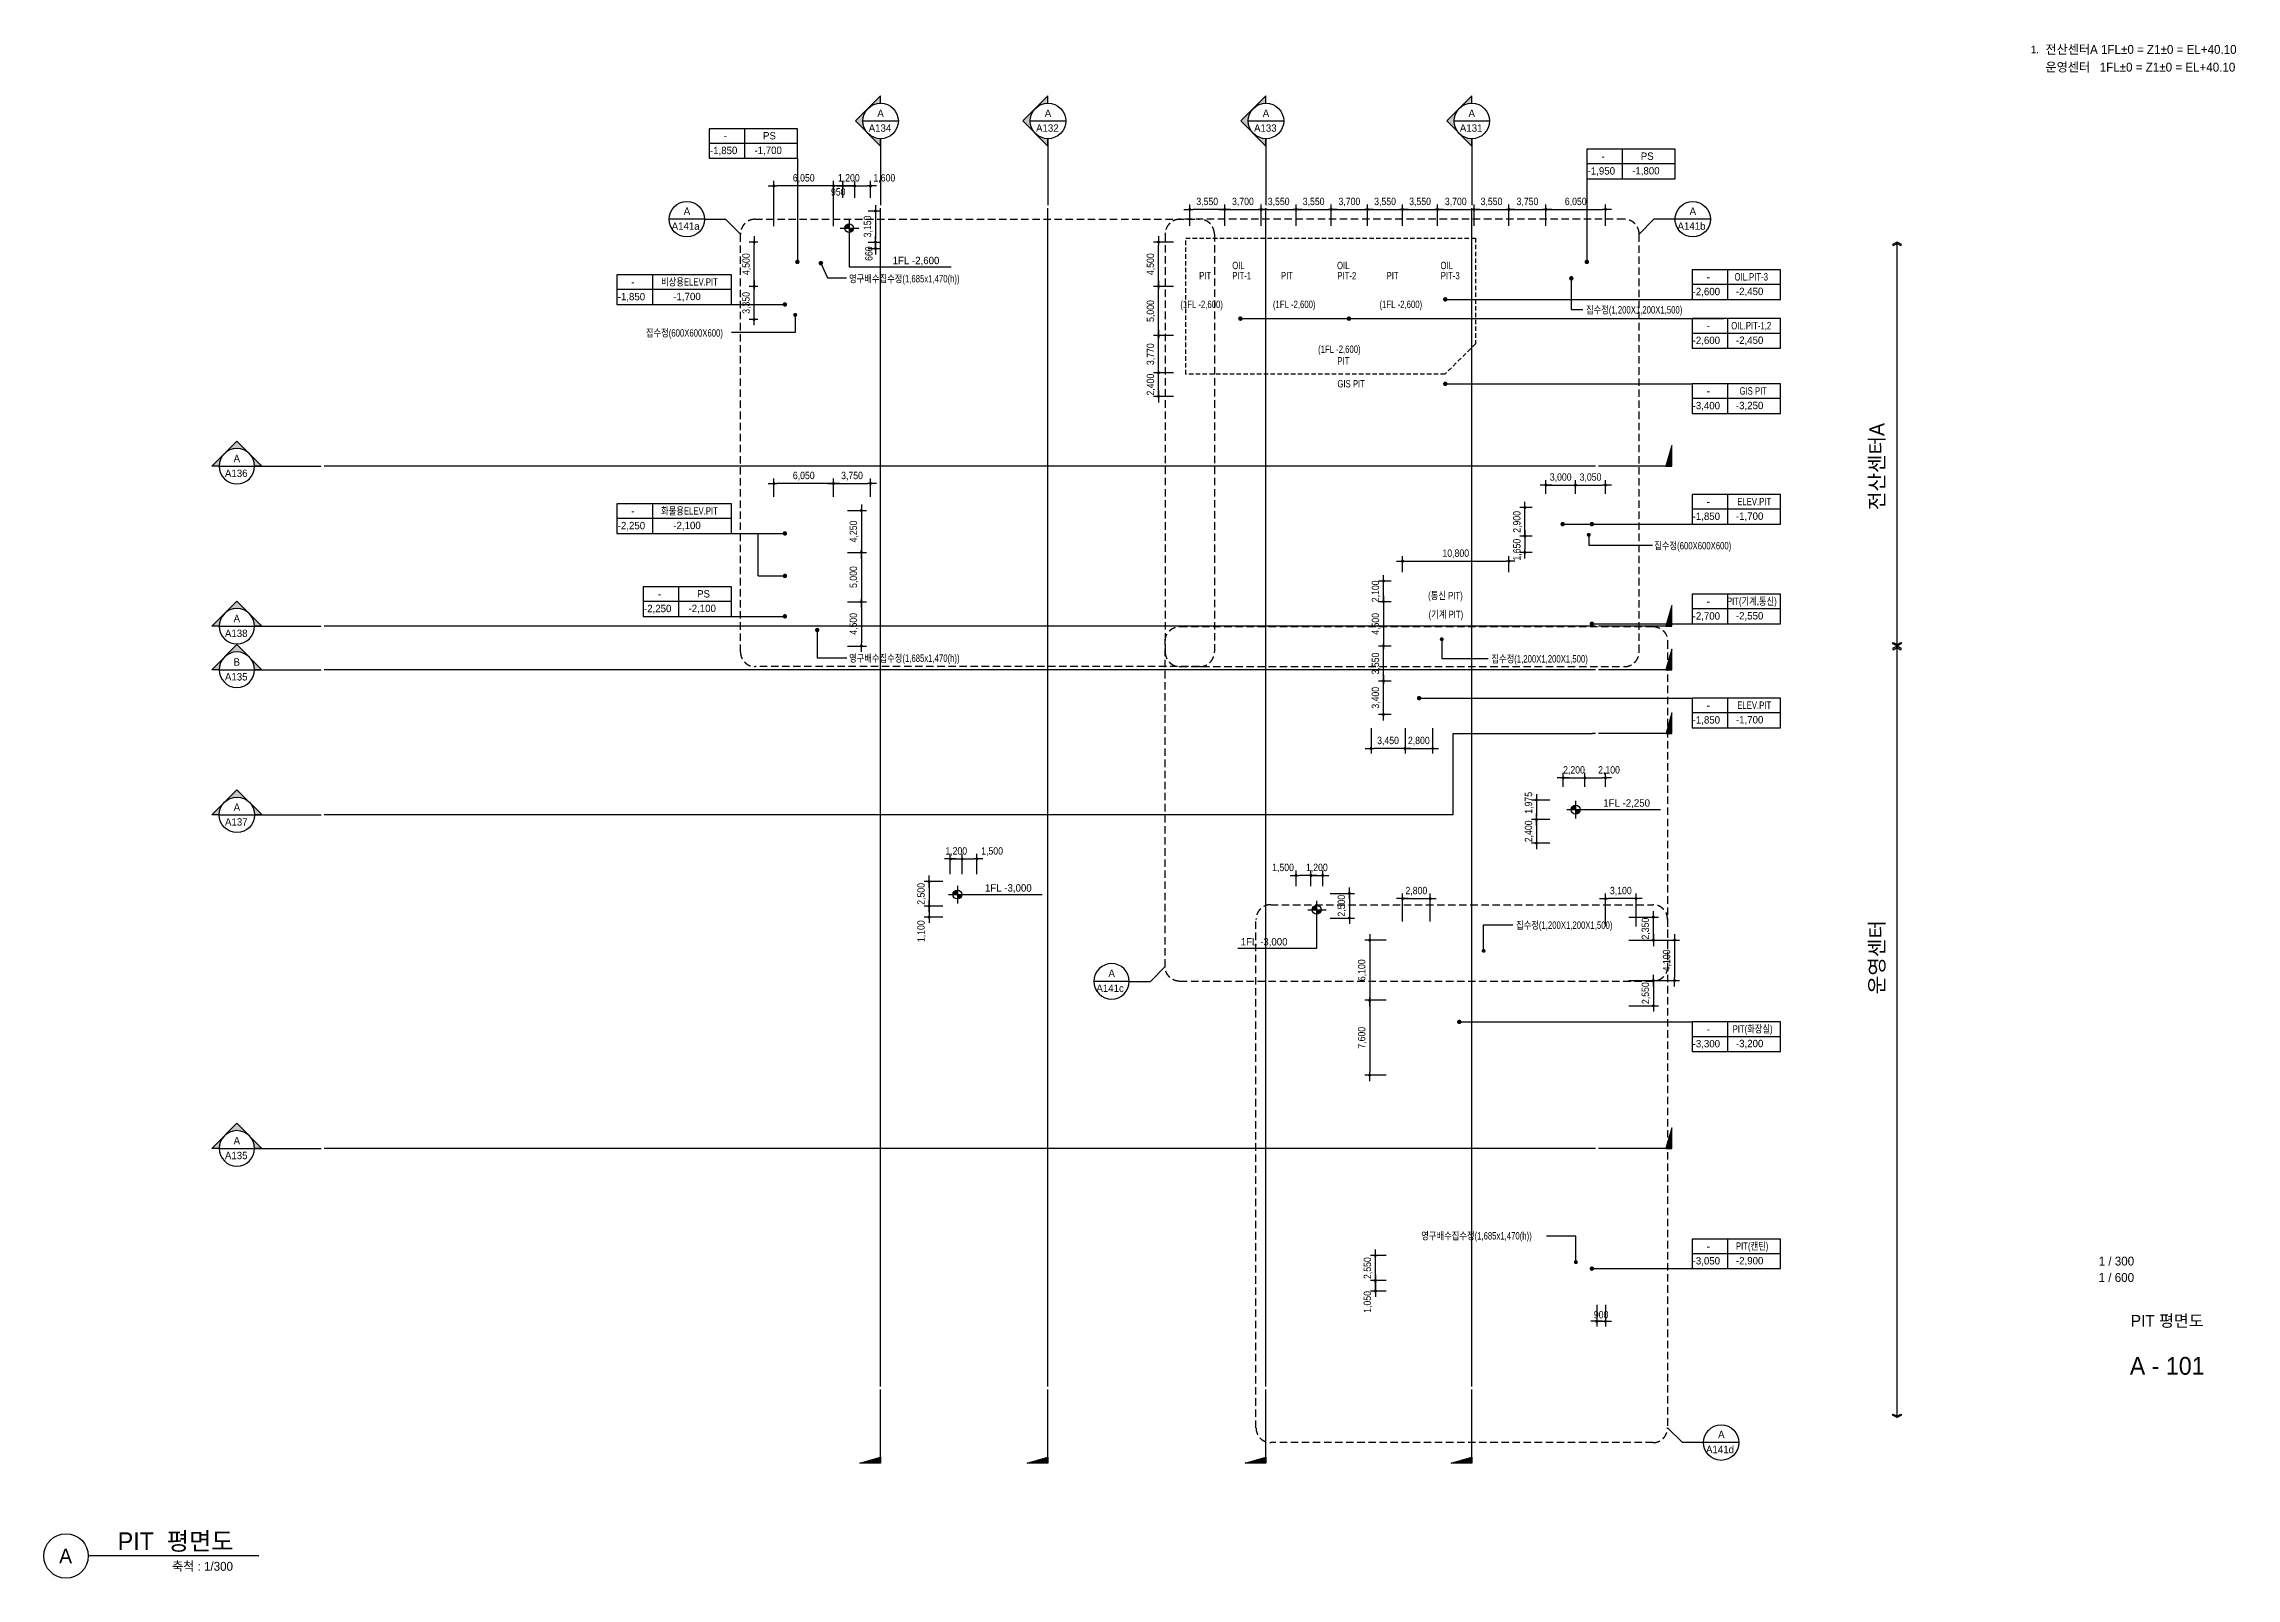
# Model space of a CAD drawing. Header units: millimetres. Extents: x 18458 to 242505, y -521583 to 1237915.
# Drawn here: x 18458 to 240954, y -521583 to -365885 of the extents above; entities that cross this region are included whole.
import ezdxf
from ezdxf.enums import TextEntityAlignment as Align

# ---------------------------------------------------------------- set-up
doc = ezdxf.new("R2010")
doc.units = ezdxf.units.MM
doc.header["$LTSCALE"] = 300
doc.header["$MEASUREMENT"] = 0
doc.linetypes.add('HID', pattern=[2.3, 1.5, -0.8])
doc.linetypes.add('HIDDEN', pattern=[0.375, 0.25, -0.125])
for name, color, linetype in [('$0$A-TEXT-NOTE', 7, 'Continuous'), ('A-DIM', 7, 'Continuous'), ('A-ELE-5', 5, 'Continuous'), ('A-ELE-9', 9, 'Continuous'), ('A-SYM', 7, 'Continuous'), ('A-SYM-1', 7, 'Continuous'), ('A-SYM-BUB', 3, 'Continuous'), ('A-SYM-LEAD', 4, 'Continuous'), ('A-SYM-LEVEL', 7, 'Continuous'), ('A-TEXT-NAME', 7, 'Continuous'), ('A-TEXT-NOTE', 7, 'Continuous'), ('S-DIM', 7, 'Continuous'), ('S-TEXT-NOTE', 7, 'Continuous'), ('XREF', 7, 'Continuous'), ('실명', 7, 'Continuous'), ('실명-LEAD', 7, 'Continuous')]:
    doc.layers.add(name, color=color, linetype=linetype)
doc.styles.add('$0$Gtx', font='Dotum.ttf')
doc.styles.add('Gdim', font='Dotum.ttf', dxfattribs={"width": 0.9})
doc.styles.add('Gtx', font='Dotum.ttf')
doc.dimstyles.new('Gdim300a', dxfattribs={"dimscale": 300, "dimtxt": 2.5, "dimasz": 1, "dimexe": 1.7, "dimexo": 2.5, "dimgap": 1, "dimtad": 1, "dimdec": 0, "dimdsep": 46, "dimlunit": 6, "dimtxsty": 'Gdim', "dimblk1": '_CIDOT', "dimblk2": '_CIDOT', "dimsah": 1, "dimcen": 2.5, "dimdle": 2, "dimclrd": 1, "dimclre": 1, "dimclrt": 7, "dimazin": 2, "dimtfac": 1, "dimtdec": 0, "dimtix": 1, "dimtmove": 2, "dimatfit": 3, "dimldrblk": '_CIDOT', "dimfxl": 2, "dimtolj": 1, "dimtzin": 0, "dimarcsym": 0})

msp = doc.modelspace()

# ---------------------------------------------------------------- texts
at = {"layer": '$0$A-TEXT-NOTE', "style": '$0$Gtx'}
msp.add_text('1.', height=750, dxfattribs=at).set_placement((220120.8, -366833.2))
at = {"layer": 'A-SYM', "color": 2, "style": 'Gtx'}
msp.add_text('PIT  평면도', height=1800, dxfattribs=at).set_placement((25957.8, -518733.2))
at = {"layer": 'A-SYM', "color": 3, "style": 'Gtx'}
msp.add_text('A', height=1500, dxfattribs=at).set_placement((20012.7, -520082.1))
at = {"layer": 'A-SYM', "style": 'Gtx'}
msp.add_text('축척 : 1/300', height=900, dxfattribs=at).set_placement((31468.5, -520833.2))
at = {"layer": 'A-SYM-1', "color": 3, "style": 'Gtx'}
for s, p in [('A', (83399.3, -383236.7)), ('A', (185484.4, -383236.7)), ('A141a', (82176.7, -384756.6)), ('A141b', (184261.8, -384756.6)), ('A', (126505.3, -460572.5)), ('A141c', (125282.7, -462092.5)), ('A', (188378, -507381.3)), ('A141d', (187155.4, -508901.2))]:
    msp.add_text(s, height=750, dxfattribs=at).set_placement(p)
at = {"layer": 'A-SYM-LEVEL', "style": 'Gtx'}
for s, p in [('1FL -2,600', (104601.6, -388243.8)), ('1FL -2,250', (176720.3, -443293.3)), ('1FL -3,000', (113969.6, -451913.1)), ('1FL -3,000', (139930.5, -457382))]:
    msp.add_text(s, height=750, dxfattribs=at).set_placement(p)
at = {"layer": 'A-TEXT-NAME', "color": 1, "style": 'Gtx', "width": 0.8}
for p in [(100181.1, -390094.3), (100181.1, -428601.1), (158250.8, -487217.8)]:
    msp.add_text('영구배수집수정(1,685x1,470(h))', height=750, dxfattribs=at).set_placement(p)
at = {"layer": 'A-TEXT-NAME', "linetype": 'Continuous', "style": 'Gtx', "width": 0.8}
for s, p in [('PIT', (135709.4, -389786.9)), ('OIL', (139066, -388749)), ('PIT-1', (139066, -389786.9)), ('PIT', (144012.2, -389786.9)), ('OIL', (149700.6, -388749)), ('PIT-2', (149739.5, -389786.9)), ('PIT', (154730.4, -389786.9)), ('OIL', (160202.8, -388749)), ('PIT-3', (160232.6, -389786.9)), ('(1FL -2,600)', (133798.9, -392696.7)), ('(1FL -2,600)', (143197.7, -392696.7)), ('(1FL -2,600)', (154020.5, -392696.7)), ('(1FL -2,600)', (147779.4, -397248.7)), ('PIT', (149739.5, -398427.2)), ('GIS PIT', (149739.5, -400751.4)), ('(통신 PIT)', (158953.1, -422245.2)), ('(기계 PIT)', (158995.8, -424157.3))]:
    msp.add_text(s, height=750, dxfattribs=at).set_placement(p)
at = {"layer": 'A-TEXT-NAME', "style": 'Gtx', "width": 0.8}
for s, p in [('집수정(1,200X1,200X1,500)', (174967.3, -393254.7)), ('집수정(600X600X600)', (79560.3, -395594.4)), ('집수정(600X600X600)', (181896, -417188)), ('집수정(1,200X1,200X1,500)', (165371.6, -428669)), ('집수정(1,200X1,200X1,500)', (167871.6, -455691.8))]:
    msp.add_text(s, height=750, dxfattribs=at).set_placement(p)
at = {"layer": 'S-TEXT-NOTE', "color": 4, "style": 'Gtx'}
for s, p in [('    전산센터A 1FL%%P0 = Z1%%P0 = EL+40.10', (220299.2, -366900)), ('    운영센터   1FL%%P0 = Z1%%P0 = EL+40.10', (220299.2, -368700))]:
    msp.add_text(s, height=900, dxfattribs=at).set_placement(p)
at = {"layer": '실명', "color": 3, "style": 'Gtx'}
for s, p in [('-', (87457.2, -375600.8)), ('PS', (91447.1, -375585.6)), ('-1,850', (86059.2, -377076.6)), ('-1,700', (90577.8, -377064.6)), ('-', (176535.3, -377674.2)), ('PS', (180525.2, -377659)), ('-1,850', (76699.1, -391907.6)), ('-', (78076.5, -390431.7)), ('-1,700', (82343.4, -391895.5)), ('-2,600', (185792.5, -391393.2)), ('-', (187222.2, -389917.4)), ('-2,450', (190186.9, -391381.2)), ('-2,600', (185792.5, -396348.9)), ('-', (187222.2, -394873)), ('-2,450', (190186.9, -396336.8)), ('-3,400', (185792.5, -402968.7)), ('-', (187222.2, -401492.8)), ('-3,250', (190186.9, -402956.6)), ('-', (78076.5, -413667.6)), ('-1,850', (185792.5, -414200)), ('-', (187222.2, -412724.1)), ('-1,700', (190186.9, -414187.9)), ('-2,250', (76699.1, -415143.5)), ('-2,100', (82343.4, -415131.4)), ('-', (80764.8, -422083.2)), ('PS', (84754.7, -422068)), ('-', (187222.2, -422836.2)), ('-2,250', (79366.8, -423559)), ('-2,100', (83885.4, -423547)), ('-2,700', (185792.5, -424312.1)), ('-2,550', (190186.9, -424300)), ('-', (187222.2, -433385.3)), ('-1,850', (185792.5, -434861.2)), ('-1,700', (190186.9, -434849.1)), ('-', (187222.2, -466240.9)), ('-3,200', (190186.9, -467704.7)), ('-', (187222.2, -488277))]:
    msp.add_text(s, height=750, dxfattribs=at).set_placement(p)
at = {"layer": '실명', "color": 1, "style": 'Gtx'}
for s, p in [('-1,950', (175137.3, -379150)), ('-1,800', (179655.9, -379138)), ('-3,300', (185792.5, -467716.8)), ('-3,050', (185792.5, -489752.9)), ('-2,900', (190186.9, -489740.8))]:
    msp.add_text(s, height=750, dxfattribs=at).set_placement(p)
at = {"layer": '실명', "color": 3, "style": 'Gtx', "width": 0.8}
for s, p in [('OIL.PIT-3', (190042, -389902.2)), ('비상용ELEV.PIT', (81098.4, -390416.5)), ('OIL.PIT-1,2', (189709.8, -394857.8)), ('GIS PIT', (190547.8, -401477.6)), ('화물용ELEV.PIT', (81098.4, -413652.4)), ('ELEV.PIT', (190318.7, -412708.9)), ('PIT(기계,통신)', (189273.3, -422821)), ('ELEV.PIT', (190318.7, -433370.1)), ('PIT(화장실)', (189849.4, -466225.7)), ('PIT(캔틴)', (190187.5, -488261.8))]:
    msp.add_text(s, height=750, dxfattribs=at).set_placement(p)

# ---------------------------------------------------------------- blocks, each defined once
blk = doc.blocks.new('실명')
at = {"layer": 'A-TEXT-NOTE', "color": 7, "style": 'Gtx'}
for tag, p in [('001', (-18.33, 8.75)), ('002', (-18.35, 3.25))]:
    blk.add_attdef(tag, p, '', height=3, dxfattribs=at)
at = {"layer": 'A-TEXT-NOTE', "style": 'Gtx'}
blk.add_attdef('003', text='', height=4, dxfattribs=at).set_placement((4.86, -9.5), align=Align.MIDDLE)
at = {"layer": 'A-TEXT-NOTE', "color": 7, "style": 'Gtx'}
blk.add_attdef('004', text='', height=6, dxfattribs=at).set_placement((4.86, -23.5), align=Align.MIDDLE_CENTER)
blk = doc.blocks.new('A$Ca914e24e')
at = {"layer": 'A-DIM', "color": 1}
for p, q in [((-47352, -70595), (-47352, -29595)), ((-47352, -148895), (-47352, -70595))]:
    blk.add_line(p, q, dxfattribs=at)
at = {"layer": 'A-DIM', "color": 1, "elevation": 0}
for points in [[(-47740, -29964), (-47352, -29743), (-46965, -29964), (-46901, -29853), (-47352, -29595), (-47803, -29853)], [(-47740, -70226), (-47352, -70447), (-46965, -70226), (-46901, -70337), (-47352, -70595), (-47803, -70337)], [(-47740, -70964), (-47352, -70743), (-46965, -70964), (-46901, -70853), (-47352, -70595), (-47803, -70853)], [(-47740, -148526), (-47352, -148747), (-46965, -148526), (-46901, -148637), (-47352, -148895), (-47803, -148637)]]:
    blk.add_lwpolyline(points, close=True, dxfattribs=at)
at = {"layer": 'A-SYM-BUB', "style": 'Gtx'}
for s, p in [('전산센터A', (-48654, -56806)), ('운영센터', (-48654, -105925))]:
    blk.add_text(s, height=1500, rotation=90, dxfattribs=at).set_placement(p)
blk = doc.blocks.new('A$Ce9732c4b')
at = {"layer": 'A-SYM'}
for p, q in [((85516, -27285), (81916, -27285)), ((85516, -27285), (87654, -27285)), ((87654, -27285), (89154, -28785))]:
    blk.add_line(p, q, dxfattribs=at)
at = {"layer": 'A-SYM', "color": 7, "linetype": 'HIDDEN', "ltscale": 10, "elevation": 0}
blk.add_lwpolyline([(90654, -27285), (135757, -27285, -0.4142136), (137257, -28785), (137257, -71185, -0.4142136), (135757, -72685), (90654, -72685, -0.4142136), (89154, -71185), (89154, -28785, -0.4142136)], format="xyb", close=True, dxfattribs=at)
at = {"layer": 'A-SYM'}
blk.add_circle((83716, -27285), 1800, dxfattribs=at)
blk = doc.blocks.new('A$C2a23c31d')
at = {"layer": 'A-SYM'}
for p, q in [((-70437, -27285), (-71937, -28785)), ((-68299, -27285), (-70437, -27285)), ((-64699, -27285), (-68299, -27285))]:
    blk.add_line(p, q, dxfattribs=at)
at = {"layer": 'A-SYM', "color": 7, "linetype": 'HIDDEN', "ltscale": 10, "elevation": 0}
blk.add_lwpolyline([(-73437, -27285), (-118540, -27285, 0.4142136), (-120040, -28785), (-120040, -71185, 0.4142136), (-118540, -72685), (-73437, -72685, 0.4142136), (-71937, -71185), (-71937, -28785, 0.4142136)], format="xyb", close=True, dxfattribs=at)
at = {"layer": 'A-SYM'}
blk.add_circle((-66499, -27285), 1800, dxfattribs=at)
blk = doc.blocks.new('A$C62d2cd98')
at = {"layer": 'A-SYM'}
for p, q in [((128622, 109587), (125022, 109587)), ((128622, 109587), (130760, 109587)), ((130760, 109587), (132260, 108087))]:
    blk.add_line(p, q, dxfattribs=at)
at = {"layer": 'A-SYM', "color": 7, "linetype": 'HIDDEN', "ltscale": 10, "elevation": 0}
blk.add_lwpolyline([(181757, 109587), (133760, 109587, 0.4142136), (132260, 108087), (132260, 75078, 0.4142136), (133760, 73578), (181757, 73578, 0.4142136), (183257, 75078), (183257, 108087, 0.4142136)], format="xyb", close=True, dxfattribs=at)
at = {"layer": 'A-SYM'}
blk.add_circle((126822, 109587), 1800, dxfattribs=at)
blk = doc.blocks.new('A$Ccd9b6e35')
at = {"layer": 'A-SYM'}
for p, q in [((-67543, 26770), (-69043, 28270)), ((-65406, 26770), (-67543, 26770)), ((-61806, 26770), (-65406, 26770))]:
    blk.add_line(p, q, dxfattribs=at)
at = {"layer": 'A-SYM', "color": 7, "linetype": 'HIDDEN', "ltscale": 10, "elevation": 0}
blk.add_lwpolyline([(-109322, 81360), (-70543, 81360, -0.4142136), (-69043, 79860), (-69043, 28270, -0.4142136), (-70543, 26770), (-109322, 26770, -0.4142136), (-110822, 28270), (-110822, 79860, -0.4142136)], format="xyb", close=True, dxfattribs=at)
at = {"layer": 'A-SYM'}
blk.add_circle((-63606, 26770), 1800, dxfattribs=at)
blk = doc.blocks.new('*U51')
at = {"layer": 'A-SYM'}
h = blk.add_hatch(color=256, dxfattribs=at)
h.paths.add_polyline_path([(6216, 30838), (6428, 30626), (6428, 30750, -0.198912)])
h.paths.add_polyline_path([(6004, 31050), (6216, 30838, -0.414214), (6216, 31263)])
h.paths.add_polyline_path([(6216, 31263, -0.198912), (6428, 31350), (6428, 31475)])
blk.add_hatch(color=256, dxfattribs=at).paths.add_polyline_path([(6078, 6778), (6428, 6878), (6428, 6778)])
at = {"layer": 'A-ELE-9'}
blk.add_line((6428, 8119), (6428, 29525), dxfattribs=at)
at = {"layer": 'A-SYM'}
for p, q in [((6428, 30750), (6428, 29625)), ((6428, 29525), (6428, 29575)), ((6428, 8069), (6428, 8119)), ((6428, 6778), (6428, 8019))]:
    blk.add_line(p, q, dxfattribs=at)
blk.add_lwpolyline([(6428, 31350), (6428, 31475), (6004, 31050), (6428, 30626), (6428, 30750)], dxfattribs=at)
blk.add_lwpolyline([(6078, 6778), (6428, 6878), (6428, 6778)], close=True, dxfattribs=at)
blk.add_circle((6428, 31050), 300, dxfattribs=at)
blk = doc.blocks.new('*U124')
at = {"layer": 'A-SYM'}
h = blk.add_hatch(color=256, dxfattribs=at)
h.paths.add_polyline_path([(6216, 30838), (6428, 30626), (6428, 30750, -0.198912)])
h.paths.add_polyline_path([(6004, 31050), (6216, 30838, -0.414214), (6216, 31263)])
h.paths.add_polyline_path([(6216, 31263, -0.198912), (6428, 31350), (6428, 31475)])
blk.add_hatch(color=256, dxfattribs=at).paths.add_polyline_path([(6078, 8352), (6428, 8452), (6428, 8352)])
at = {"layer": 'A-ELE-9'}
blk.add_line((6428, 9694), (6428, 29525), dxfattribs=at)
at = {"layer": 'A-SYM'}
for p, q in [((6428, 30750), (6428, 29625)), ((6428, 29525), (6428, 29575)), ((6428, 9644), (6428, 9694)), ((6428, 8352), (6428, 9594))]:
    blk.add_line(p, q, dxfattribs=at)
blk.add_lwpolyline([(6428, 31350), (6428, 31475), (6004, 31050), (6428, 30626), (6428, 30750)], dxfattribs=at)
blk.add_lwpolyline([(6078, 8352), (6428, 8452), (6428, 8352)], close=True, dxfattribs=at)
blk.add_circle((6428, 31050), 300, dxfattribs=at)
blk = doc.blocks.new('A$C69eff562')
at = {"layer": 'A-SYM'}
blk.add_hatch(color=256, dxfattribs=at).paths.add_polyline_path([(183690, -77385), (183090, -79485), (183690, -79485)])
h = blk.add_hatch(color=256, dxfattribs=at)
h.paths.add_polyline_path([(39326, -86449), (40599, -87721), (39853, -87721, 0.1989124)])
h.paths.add_polyline_path([(38053, -85176), (39326, -86449, 0.4142136), (36781, -86449)])
h.paths.add_polyline_path([(36781, -86449, 0.1989124), (36253, -87721), (35508, -87721)])
for p, q in [((183690, -79485), (176240, -79485)), ((39853, -87721), (46608, -87721))]:
    blk.add_line(p, q, dxfattribs=at)
blk.add_lwpolyline([(183690, -77385), (183090, -79485), (183690, -79485)], close=True, dxfattribs=at)
blk.add_lwpolyline([(36253, -87721), (35508, -87721), (38053, -85176), (40599, -87721), (39853, -87721)], dxfattribs=at)
blk.add_circle((38053, -87721), 1800, dxfattribs=at)
at = {"layer": 'A-SYM-1'}
for p, q in [((101579, -17310), (105179, -17310)), ((118568, -17310), (122168, -17310)), ((140691, -17310), (144291, -17310)), ((161578, -17310), (165178, -17310)), ((36247, -52345), (39847, -52345)), ((36247, -68585), (39847, -68585)), ((36247, -72995), (39847, -72995)), ((175940, -79485), (175640, -79485)), ((36253, -87721), (39853, -87721)), ((47208, -87721), (46908, -87721)), ((36247, -121572), (39847, -121572))]:
    blk.add_line(p, q, dxfattribs=at)
at = {"layer": 'A-SYM-1', "color": 9}
for p, q in [((161484, -79485), (175640, -79485)), ((161484, -87721), (161484, -79485)), ((161484, -87721), (47208, -87721))]:
    blk.add_line(p, q, dxfattribs=at)
at = {"layer": 'A-SYM-1', "xscale": 6, "yscale": 6, "zscale": 6}
for p in [(64812, -203612), (81800, -203612), (103924, -203612), (124811, -203612)]:
    blk.add_blockref('*U124', p, dxfattribs=at)
at = {"layer": 'A-SYM-1', "xscale": -6.00000000000005, "yscale": 6.00000000000005, "zscale": 6, "rotation": 90}
for p in [(224350, -13778), (224350, -30018), (224350, -34428), (224350, -83005)]:
    blk.add_blockref('*U51', p, dxfattribs=at)
at = {"layer": 'A-SYM-1', "color": 3, "style": 'Gtx'}
for s, p in [('A134', (102171, -18405)), ('A', (103048, -16902)), ('A132', (119160, -18405)), ('A', (120036, -16902)), ('A133', (141283, -18405)), ('A', (142160, -16902)), ('A131', (162170, -18405)), ('A', (163047, -16902)), ('A136', (36839, -53440)), ('A', (37716, -51937)), ('A138', (36839, -69680)), ('A', (37716, -68177)), ('A135', (36839, -74090)), ('B', (37716, -72587)), ('A', (37722, -87314)), ('A137', (36845, -88817)), ('A135', (36839, -122668)), ('A', (37716, -121165))]:
    blk.add_text(s, height=750, dxfattribs=at).set_placement(p)
blk = doc.blocks.new('*U47')
at = {"layer": '실명-LEAD'}
blk.add_line((5349, 0), (-2400, 0), dxfattribs=at)
blk.add_lwpolyline([(5349, 1000), (-2400, 1000), (-2400, -1000), (5349, -1000)], close=True, dxfattribs=at)
blk.add_lwpolyline([(0, 1000), (0, -1000)], dxfattribs=at)
blk = doc.blocks.new('실면박스')
at = {"layer": '실명-LEAD'}
blk.add_line((3571, 0), (-2400, 0), dxfattribs=at)
blk.add_lwpolyline([(3571, 1000), (-2400, 1000), (-2400, -1000), (3571, -1000)], close=True, dxfattribs=at)
blk.add_lwpolyline([(0, 1000), (0, -1000)], dxfattribs=at)
blk = doc.blocks.new('_CIDOT')
at = {"color": 0, "linetype": 'ByBlock'}
blk.add_line((2, 0), (-1, 0), dxfattribs=at)
at = {"color": 0, "linetype": 'ByBlock', "const_width": 0.5}
blk.add_lwpolyline([(-0.25, 0, 1), (0.25, 0, 1)], format="xyb", close=True, dxfattribs=at)
blk = doc.blocks.new('*D61')
at = {"layer": 'S-DIM', "color": 1, "lineweight": -2, "transparency": 16777216}
for p, q in [((110154, -448602), (109854, -448602)), ((110454, -450145), (110454, -448092)), ((110454, -448602), (111654, -448602)), ((111654, -450145), (111654, -448092)), ((111954, -448602), (112254, -448602))]:
    blk.add_line(p, q, dxfattribs=at)
at = {"layer": 'S-DIM', "color": 1, "lineweight": -2, "transparency": 16777216, "xscale": 300, "yscale": 300, "zscale": 300}
blk.add_blockref('_CIDOT', (110454, -448602), dxfattribs=at)
at = {"layer": 'S-DIM', "color": 1, "lineweight": -2, "transparency": 16777216, "xscale": 300, "yscale": 300, "zscale": 300, "rotation": 180}
blk.add_blockref('_CIDOT', (111654, -448602), dxfattribs=at)
at = {"layer": 'S-DIM', "color": 7, "transparency": 16777216, "insert": (111054, -447855), "char_height": 750, "attachment_point": 5, "style": 'Gdim'}
blk.add_mtext('\\A1;1,200', dxfattribs=at)
blk = doc.blocks.new('*D62')
at = {"layer": 'S-DIM', "color": 1, "lineweight": -2, "transparency": 16777216}
for p, q in [((109704, -450895), (107784, -450895)), ((108294, -450595), (108294, -450295)), ((108294, -450895), (108294, -453395)), ((109704, -453395), (107784, -453395)), ((108294, -453695), (108294, -453995))]:
    blk.add_line(p, q, dxfattribs=at)
at = {"layer": 'S-DIM', "color": 1, "lineweight": -2, "transparency": 16777216, "xscale": 300, "yscale": 300, "zscale": 300}
for p, rotation in [((108294, -450895), 270), ((108294, -453395), 90)]:
    blk.add_blockref('_CIDOT', p, dxfattribs=dict(at, rotation=rotation))
at = {"layer": 'S-DIM', "color": 7, "transparency": 16777216, "insert": (107546, -452145), "char_height": 750, "attachment_point": 5, "rotation": 90, "style": 'Gdim'}
blk.add_mtext('\\A1;2,500', dxfattribs=at)
blk = doc.blocks.new('*D63')
at = {"layer": 'S-DIM', "color": 1, "lineweight": -2, "transparency": 16777216}
for p, q in [((111654, -450145), (111654, -448092)), ((111954, -448602), (112854, -448602)), ((113154, -450145), (113154, -448092))]:
    blk.add_line(p, q, dxfattribs=at)
at = {"layer": 'S-DIM', "color": 1, "lineweight": -2, "transparency": 16777216, "xscale": 300, "yscale": 300, "zscale": 300, "rotation": 180}
blk.add_blockref('_CIDOT', (111654, -448602), dxfattribs=at)
at = {"layer": 'S-DIM', "color": 1, "lineweight": -2, "transparency": 16777216, "xscale": 300, "yscale": 300, "zscale": 300}
blk.add_blockref('_CIDOT', (113154, -448602), dxfattribs=at)
at = {"layer": 'S-DIM', "color": 7, "transparency": 16777216, "insert": (114695, -447855), "char_height": 750, "attachment_point": 5, "style": 'Gdim'}
blk.add_mtext('\\A1;1,500', dxfattribs=at)
blk = doc.blocks.new('*D64')
at = {"layer": 'S-DIM', "color": 1, "lineweight": -2, "transparency": 16777216}
for p, q in [((109704, -453395), (107784, -453395)), ((108294, -453095), (108294, -452795)), ((108294, -453395), (108294, -454495)), ((109704, -454495), (107784, -454495)), ((108294, -454795), (108294, -455095))]:
    blk.add_line(p, q, dxfattribs=at)
at = {"layer": 'S-DIM', "color": 1, "lineweight": -2, "transparency": 16777216, "xscale": 300, "yscale": 300, "zscale": 300}
for p, rotation in [((108294, -453395), 270), ((108294, -454495), 90)]:
    blk.add_blockref('_CIDOT', p, dxfattribs=dict(at, rotation=rotation))
at = {"layer": 'S-DIM', "color": 7, "transparency": 16777216, "insert": (107546, -455931), "char_height": 750, "attachment_point": 5, "rotation": 90, "style": 'Gdim'}
blk.add_mtext('\\A1;1,100', dxfattribs=at)
blk = doc.blocks.new('*D65')
at = {"layer": 'S-DIM', "color": 1, "lineweight": -2, "transparency": 16777216}
for p, q in [((146754, -450276), (146454, -450276)), ((147054, -451345), (147054, -449766)), ((147054, -450276), (148254, -450276)), ((148254, -451345), (148254, -449766)), ((148554, -450276), (148854, -450276))]:
    blk.add_line(p, q, dxfattribs=at)
at = {"layer": 'S-DIM', "color": 1, "lineweight": -2, "transparency": 16777216, "xscale": 300, "yscale": 300, "zscale": 300}
blk.add_blockref('_CIDOT', (147054, -450276), dxfattribs=at)
at = {"layer": 'S-DIM', "color": 1, "lineweight": -2, "transparency": 16777216, "xscale": 300, "yscale": 300, "zscale": 300, "rotation": 180}
blk.add_blockref('_CIDOT', (148254, -450276), dxfattribs=at)
at = {"layer": 'S-DIM', "color": 7, "transparency": 16777216, "insert": (147654, -449529), "char_height": 750, "attachment_point": 5, "style": 'Gdim'}
blk.add_mtext('\\A1;1,200', dxfattribs=at)
blk = doc.blocks.new('*D66')
at = {"layer": 'S-DIM', "color": 1, "lineweight": -2, "transparency": 16777216}
for p, q in [((145554, -451345), (145554, -449766)), ((146754, -450276), (145854, -450276)), ((147054, -451345), (147054, -449766))]:
    blk.add_line(p, q, dxfattribs=at)
at = {"layer": 'S-DIM', "color": 1, "lineweight": -2, "transparency": 16777216, "xscale": 300, "yscale": 300, "zscale": 300, "rotation": 180}
blk.add_blockref('_CIDOT', (145554, -450276), dxfattribs=at)
at = {"layer": 'S-DIM', "color": 1, "lineweight": -2, "transparency": 16777216, "xscale": 300, "yscale": 300, "zscale": 300}
blk.add_blockref('_CIDOT', (147054, -450276), dxfattribs=at)
at = {"layer": 'S-DIM', "color": 7, "transparency": 16777216, "insert": (144222, -449529), "char_height": 750, "attachment_point": 5, "style": 'Gdim'}
blk.add_mtext('\\A1;1,500', dxfattribs=at)
blk = doc.blocks.new('*D67')
at = {"layer": 'S-DIM', "color": 1, "lineweight": -2, "transparency": 16777216}
for p, q in [((150961, -451795), (150961, -451495)), ((149004, -452095), (151471, -452095)), ((150961, -452095), (150961, -454595)), ((149004, -454595), (151471, -454595)), ((150961, -454895), (150961, -455195))]:
    blk.add_line(p, q, dxfattribs=at)
at = {"layer": 'S-DIM', "color": 1, "lineweight": -2, "transparency": 16777216, "xscale": 300, "yscale": 300, "zscale": 300}
for p, rotation in [((150961, -452095), 270), ((150961, -454595), 90)]:
    blk.add_blockref('_CIDOT', p, dxfattribs=dict(at, rotation=rotation))
at = {"layer": 'S-DIM', "color": 7, "transparency": 16777216, "insert": (150213, -453345), "char_height": 750, "attachment_point": 5, "rotation": 90, "style": 'Gdim'}
blk.add_mtext('\\A1;2,500', dxfattribs=at)
blk = doc.blocks.new('*D68')
at = {"layer": 'S-DIM', "color": 1, "lineweight": -2, "transparency": 16777216}
for p, q in [((172354, -440376), (172054, -440376)), ((172654, -441270), (172654, -439866)), ((172654, -440376), (174854, -440376)), ((174854, -441270), (174854, -439866)), ((175154, -440376), (175454, -440376))]:
    blk.add_line(p, q, dxfattribs=at)
at = {"layer": 'S-DIM', "color": 1, "lineweight": -2, "transparency": 16777216, "xscale": 300, "yscale": 300, "zscale": 300}
blk.add_blockref('_CIDOT', (172654, -440376), dxfattribs=at)
at = {"layer": 'S-DIM', "color": 1, "lineweight": -2, "transparency": 16777216, "xscale": 300, "yscale": 300, "zscale": 300, "rotation": 180}
blk.add_blockref('_CIDOT', (174854, -440376), dxfattribs=at)
at = {"layer": 'S-DIM', "color": 7, "transparency": 16777216, "insert": (173754, -439629), "char_height": 750, "attachment_point": 5, "style": 'Gdim'}
blk.add_mtext('\\A1;2,200', dxfattribs=at)
blk = doc.blocks.new('*D69')
at = {"layer": 'S-DIM', "color": 1, "lineweight": -2, "transparency": 16777216}
for p, q in [((171304, -442620), (169439, -442620)), ((171304, -444595), (169439, -444595)), ((169949, -442920), (169949, -444295))]:
    blk.add_line(p, q, dxfattribs=at)
at = {"layer": 'S-DIM', "color": 1, "lineweight": -2, "transparency": 16777216, "xscale": 300, "yscale": 300, "zscale": 300}
for p, rotation in [((169949, -442620), 90), ((169949, -444595), 270)]:
    blk.add_blockref('_CIDOT', p, dxfattribs=dict(at, rotation=rotation))
at = {"layer": 'S-DIM', "color": 7, "transparency": 16777216, "insert": (169202, -442906), "char_height": 750, "attachment_point": 5, "rotation": 90, "style": 'Gdim'}
blk.add_mtext('\\A1;1,975', dxfattribs=at)
blk = doc.blocks.new('*D70')
at = {"layer": 'S-DIM', "color": 1, "lineweight": -2, "transparency": 16777216}
for p, q in [((174854, -441270), (174854, -439866)), ((175154, -440376), (176654, -440376)), ((176954, -441270), (176954, -439866))]:
    blk.add_line(p, q, dxfattribs=at)
at = {"layer": 'S-DIM', "color": 1, "lineweight": -2, "transparency": 16777216, "xscale": 300, "yscale": 300, "zscale": 300, "rotation": 180}
blk.add_blockref('_CIDOT', (174854, -440376), dxfattribs=at)
at = {"layer": 'S-DIM', "color": 1, "lineweight": -2, "transparency": 16777216, "xscale": 300, "yscale": 300, "zscale": 300}
blk.add_blockref('_CIDOT', (176954, -440376), dxfattribs=at)
at = {"layer": 'S-DIM', "color": 7, "transparency": 16777216, "insert": (177305, -439629), "char_height": 750, "attachment_point": 5, "style": 'Gdim'}
blk.add_mtext('\\A1;2,100', dxfattribs=at)
blk = doc.blocks.new('*D71')
at = {"layer": 'S-DIM', "color": 1, "lineweight": -2, "transparency": 16777216}
for p, q in [((171304, -444595), (169439, -444595)), ((169949, -444295), (169949, -443995)), ((169949, -444595), (169949, -446995)), ((171304, -446995), (169439, -446995)), ((169949, -447295), (169949, -447595))]:
    blk.add_line(p, q, dxfattribs=at)
at = {"layer": 'S-DIM', "color": 1, "lineweight": -2, "transparency": 16777216, "xscale": 300, "yscale": 300, "zscale": 300}
for p, rotation in [((169949, -444595), 270), ((169949, -446995), 90)]:
    blk.add_blockref('_CIDOT', p, dxfattribs=dict(at, rotation=rotation))
at = {"layer": 'S-DIM', "color": 7, "transparency": 16777216, "insert": (169202, -445795), "char_height": 750, "attachment_point": 5, "rotation": 90, "style": 'Gdim'}
blk.add_mtext('\\A1;2,400', dxfattribs=at)
blk = doc.blocks.new('*D72')
at = {"layer": 'S-DIM', "color": 1, "lineweight": -2, "transparency": 16777216}
for p, q in [((154704, -456845), (152507, -456845)), ((153017, -457145), (153017, -462645)), ((154704, -462945), (152507, -462945))]:
    blk.add_line(p, q, dxfattribs=at)
at = {"layer": 'S-DIM', "color": 1, "lineweight": -2, "transparency": 16777216, "xscale": 300, "yscale": 300, "zscale": 300}
for p, rotation in [((153017, -456845), 90), ((153017, -462945), 270)]:
    blk.add_blockref('_CIDOT', p, dxfattribs=dict(at, rotation=rotation))
at = {"layer": 'S-DIM', "color": 7, "transparency": 16777216, "insert": (152269, -459895), "char_height": 750, "attachment_point": 5, "rotation": 90, "style": 'Gdim'}
blk.add_mtext('\\A1;6,100', dxfattribs=at)
blk = doc.blocks.new('*D73')
at = {"layer": 'S-DIM', "color": 1, "lineweight": -2, "transparency": 16777216}
for p, q in [((154704, -462945), (152507, -462945)), ((153017, -463245), (153017, -470245)), ((154704, -470545), (152507, -470545))]:
    blk.add_line(p, q, dxfattribs=at)
at = {"layer": 'S-DIM', "color": 1, "lineweight": -2, "transparency": 16777216, "xscale": 300, "yscale": 300, "zscale": 300}
for p, rotation in [((153017, -462945), 90), ((153017, -470545), 270)]:
    blk.add_blockref('_CIDOT', p, dxfattribs=dict(at, rotation=rotation))
at = {"layer": 'S-DIM', "color": 7, "transparency": 16777216, "insert": (152269, -466745), "char_height": 750, "attachment_point": 5, "rotation": 90, "style": 'Gdim'}
blk.add_mtext('\\A1;7,600', dxfattribs=at)
blk = doc.blocks.new('*D74')
at = {"layer": 'S-DIM', "color": 1, "lineweight": -2, "transparency": 16777216}
for p, q in [((156054, -452624), (155754, -452624)), ((156354, -454945), (156354, -452114)), ((156354, -452624), (159154, -452624)), ((159154, -454945), (159154, -452114)), ((159454, -452624), (159754, -452624))]:
    blk.add_line(p, q, dxfattribs=at)
at = {"layer": 'S-DIM', "color": 1, "lineweight": -2, "transparency": 16777216, "xscale": 300, "yscale": 300, "zscale": 300}
blk.add_blockref('_CIDOT', (156354, -452624), dxfattribs=at)
at = {"layer": 'S-DIM', "color": 1, "lineweight": -2, "transparency": 16777216, "xscale": 300, "yscale": 300, "zscale": 300, "rotation": 180}
blk.add_blockref('_CIDOT', (159154, -452624), dxfattribs=at)
at = {"layer": 'S-DIM', "color": 7, "transparency": 16777216, "insert": (157754, -451876), "char_height": 750, "attachment_point": 5, "style": 'Gdim'}
blk.add_mtext('\\A1;2,800', dxfattribs=at)
blk = doc.blocks.new('*D75')
at = {"layer": 'S-DIM', "color": 1, "lineweight": -2, "transparency": 16777216}
for p, q in [((176954, -455445), (176954, -452114)), ((179754, -452624), (177254, -452624)), ((180054, -455445), (180054, -452114))]:
    blk.add_line(p, q, dxfattribs=at)
at = {"layer": 'S-DIM', "color": 1, "lineweight": -2, "transparency": 16777216, "xscale": 300, "yscale": 300, "zscale": 300, "rotation": 180}
blk.add_blockref('_CIDOT', (176954, -452624), dxfattribs=at)
at = {"layer": 'S-DIM', "color": 1, "lineweight": -2, "transparency": 16777216, "xscale": 300, "yscale": 300, "zscale": 300}
blk.add_blockref('_CIDOT', (180054, -452624), dxfattribs=at)
at = {"layer": 'S-DIM', "color": 7, "transparency": 16777216, "insert": (178504, -451876), "char_height": 750, "attachment_point": 5, "style": 'Gdim'}
blk.add_mtext('\\A1;3,100', dxfattribs=at)
blk = doc.blocks.new('*D76')
at = {"layer": 'S-DIM', "color": 1, "lineweight": -2, "transparency": 16777216}
for p, q in [((181454, -456845), (184472, -456845)), ((183962, -457145), (183962, -460645)), ((181454, -460945), (184472, -460945))]:
    blk.add_line(p, q, dxfattribs=at)
at = {"layer": 'S-DIM', "color": 1, "lineweight": -2, "transparency": 16777216, "xscale": 300, "yscale": 300, "zscale": 300}
for p, rotation in [((183962, -456845), 90), ((183962, -460945), 270)]:
    blk.add_blockref('_CIDOT', p, dxfattribs=dict(at, rotation=rotation))
at = {"layer": 'S-DIM', "color": 7, "transparency": 16777216, "insert": (183214, -458895), "char_height": 750, "attachment_point": 5, "rotation": 90, "style": 'Gdim'}
blk.add_mtext('\\A1;4,100', dxfattribs=at)
blk = doc.blocks.new('*D77')
at = {"layer": 'S-DIM', "color": 1, "lineweight": -2, "transparency": 16777216}
for p, q in [((179304, -454495), (182322, -454495)), ((181812, -454195), (181812, -453895)), ((181812, -456845), (181812, -454495)), ((179304, -456845), (182322, -456845)), ((181812, -457145), (181812, -457445))]:
    blk.add_line(p, q, dxfattribs=at)
at = {"layer": 'S-DIM', "color": 1, "lineweight": -2, "transparency": 16777216, "xscale": 300, "yscale": 300, "zscale": 300}
for p, rotation in [((181812, -454495), 270), ((181812, -456845), 90)]:
    blk.add_blockref('_CIDOT', p, dxfattribs=dict(at, rotation=rotation))
at = {"layer": 'S-DIM', "color": 7, "transparency": 16777216, "insert": (181064, -455670), "char_height": 750, "attachment_point": 5, "rotation": 90, "style": 'Gdim'}
blk.add_mtext('\\A1;2,350', dxfattribs=at)
blk = doc.blocks.new('*D78')
at = {"layer": 'S-DIM', "color": 1, "lineweight": -2, "transparency": 16777216}
for p, q in [((181812, -460645), (181812, -460345)), ((179304, -460945), (182322, -460945)), ((181812, -460945), (181812, -463495)), ((179304, -463495), (182322, -463495)), ((181812, -463795), (181812, -464095))]:
    blk.add_line(p, q, dxfattribs=at)
at = {"layer": 'S-DIM', "color": 1, "lineweight": -2, "transparency": 16777216, "xscale": 300, "yscale": 300, "zscale": 300}
for p, rotation in [((181812, -460945), 270), ((181812, -463495), 90)]:
    blk.add_blockref('_CIDOT', p, dxfattribs=dict(at, rotation=rotation))
at = {"layer": 'S-DIM', "color": 7, "transparency": 16777216, "insert": (181064, -462220), "char_height": 750, "attachment_point": 5, "rotation": 90, "style": 'Gdim'}
blk.add_mtext('\\A1;2,550', dxfattribs=at)
blk = doc.blocks.new('*D79')
at = {"layer": 'S-DIM', "color": 1, "lineweight": -2, "transparency": 16777216}
for p, q in [((154704, -491395), (153084, -491395)), ((153594, -491095), (153594, -490795)), ((153594, -492445), (153594, -491395)), ((154704, -492445), (153084, -492445)), ((153594, -492745), (153594, -493045))]:
    blk.add_line(p, q, dxfattribs=at)
at = {"layer": 'S-DIM', "color": 1, "lineweight": -2, "transparency": 16777216, "xscale": 300, "yscale": 300, "zscale": 300}
for p, rotation in [((153594, -491395), 270), ((153594, -492445), 90)]:
    blk.add_blockref('_CIDOT', p, dxfattribs=dict(at, rotation=rotation))
at = {"layer": 'S-DIM', "color": 7, "transparency": 16777216, "insert": (152847, -493552), "char_height": 750, "attachment_point": 5, "rotation": 90, "style": 'Gdim'}
blk.add_mtext('\\A1;1,050', dxfattribs=at)
blk = doc.blocks.new('*D80')
at = {"layer": 'S-DIM', "color": 1, "lineweight": -2, "transparency": 16777216}
for p, q in [((154704, -488845), (153084, -488845)), ((153594, -488545), (153594, -488245)), ((153594, -491395), (153594, -488845)), ((154704, -491395), (153084, -491395)), ((153594, -491695), (153594, -491995))]:
    blk.add_line(p, q, dxfattribs=at)
at = {"layer": 'S-DIM', "color": 1, "lineweight": -2, "transparency": 16777216, "xscale": 300, "yscale": 300, "zscale": 300}
for p, rotation in [((153594, -488845), 270), ((153594, -491395), 90)]:
    blk.add_blockref('_CIDOT', p, dxfattribs=dict(at, rotation=rotation))
at = {"layer": 'S-DIM', "color": 7, "transparency": 16777216, "insert": (152847, -490120), "char_height": 750, "attachment_point": 5, "rotation": 90, "style": 'Gdim'}
blk.add_mtext('\\A1;2,550', dxfattribs=at)
blk = doc.blocks.new('*D81')
at = {"layer": 'S-DIM', "color": 1, "lineweight": -2, "transparency": 16777216}
for p, q in [((176054, -493845), (176054, -496031)), ((176954, -493845), (176954, -496031)), ((175754, -495521), (175454, -495521)), ((176054, -495521), (176954, -495521)), ((177254, -495521), (177554, -495521))]:
    blk.add_line(p, q, dxfattribs=at)
at = {"layer": 'S-DIM', "color": 1, "lineweight": -2, "transparency": 16777216, "xscale": 300, "yscale": 300, "zscale": 300}
blk.add_blockref('_CIDOT', (176054, -495521), dxfattribs=at)
at = {"layer": 'S-DIM', "color": 1, "lineweight": -2, "transparency": 16777216, "xscale": 300, "yscale": 300, "zscale": 300, "rotation": 180}
blk.add_blockref('_CIDOT', (176954, -495521), dxfattribs=at)
at = {"layer": 'S-DIM', "color": 7, "transparency": 16777216, "insert": (176504, -494845), "char_height": 750, "attachment_point": 5, "style": 'Gdim'}
blk.add_mtext('\\A1;900', dxfattribs=at)
blk = doc.blocks.new('*D82')
at = {"layer": 'S-DIM', "color": 1, "lineweight": -2, "transparency": 16777216}
for p, q in [((156604, -435345), (156604, -437901)), ((159404, -435345), (159404, -437901)), ((156304, -437391), (156004, -437391)), ((156604, -437391), (159404, -437391)), ((159704, -437391), (160004, -437391))]:
    blk.add_line(p, q, dxfattribs=at)
at = {"layer": 'S-DIM', "color": 1, "lineweight": -2, "transparency": 16777216, "xscale": 300, "yscale": 300, "zscale": 300}
blk.add_blockref('_CIDOT', (156604, -437391), dxfattribs=at)
at = {"layer": 'S-DIM', "color": 1, "lineweight": -2, "transparency": 16777216, "xscale": 300, "yscale": 300, "zscale": 300, "rotation": 180}
blk.add_blockref('_CIDOT', (159404, -437391), dxfattribs=at)
at = {"layer": 'S-DIM', "color": 7, "transparency": 16777216, "insert": (158004, -436643), "char_height": 750, "attachment_point": 5, "style": 'Gdim'}
blk.add_mtext('\\A1;2,800', dxfattribs=at)
blk = doc.blocks.new('*D83')
at = {"layer": 'S-DIM', "color": 1, "lineweight": -2, "transparency": 16777216}
for p, q in [((153154, -435345), (153154, -437901)), ((156604, -435345), (156604, -437901)), ((156304, -437391), (153454, -437391))]:
    blk.add_line(p, q, dxfattribs=at)
at = {"layer": 'S-DIM', "color": 1, "lineweight": -2, "transparency": 16777216, "xscale": 300, "yscale": 300, "zscale": 300, "rotation": 180}
blk.add_blockref('_CIDOT', (153154, -437391), dxfattribs=at)
at = {"layer": 'S-DIM', "color": 1, "lineweight": -2, "transparency": 16777216, "xscale": 300, "yscale": 300, "zscale": 300}
blk.add_blockref('_CIDOT', (156604, -437391), dxfattribs=at)
at = {"layer": 'S-DIM', "color": 7, "transparency": 16777216, "insert": (154879, -436643), "char_height": 750, "attachment_point": 5, "style": 'Gdim'}
blk.add_mtext('\\A1;3,450', dxfattribs=at)
blk = doc.blocks.new('*D84')
at = {"layer": 'S-DIM', "color": 1, "lineweight": -2, "transparency": 16777216}
for p, q in [((155204, -430545), (153905, -430545)), ((154415, -433645), (154415, -430845)), ((155204, -433945), (153905, -433945))]:
    blk.add_line(p, q, dxfattribs=at)
at = {"layer": 'S-DIM', "color": 1, "lineweight": -2, "transparency": 16777216, "xscale": 300, "yscale": 300, "zscale": 300}
for p, rotation in [((154415, -430545), 90), ((154415, -433945), 270)]:
    blk.add_blockref('_CIDOT', p, dxfattribs=dict(at, rotation=rotation))
at = {"layer": 'S-DIM', "color": 7, "transparency": 16777216, "insert": (153667, -432245), "char_height": 750, "attachment_point": 5, "rotation": 90, "style": 'Gdim'}
blk.add_mtext('\\A1;3,400', dxfattribs=at)
blk = doc.blocks.new('*D85')
at = {"layer": 'S-DIM', "color": 1, "lineweight": -2, "transparency": 16777216}
for p, q in [((155204, -426995), (153905, -426995)), ((154415, -430245), (154415, -427295)), ((155204, -430545), (153905, -430545))]:
    blk.add_line(p, q, dxfattribs=at)
at = {"layer": 'S-DIM', "color": 1, "lineweight": -2, "transparency": 16777216, "xscale": 300, "yscale": 300, "zscale": 300}
for p, rotation in [((154415, -426995), 90), ((154415, -430545), 270)]:
    blk.add_blockref('_CIDOT', p, dxfattribs=dict(at, rotation=rotation))
at = {"layer": 'S-DIM', "color": 7, "transparency": 16777216, "insert": (153667, -428770), "char_height": 750, "attachment_point": 5, "rotation": 90, "style": 'Gdim'}
blk.add_mtext('\\A1;3,550', dxfattribs=at)
blk = doc.blocks.new('*D86')
at = {"layer": 'S-DIM', "color": 1, "lineweight": -2, "transparency": 16777216}
for p, q in [((156354, -419495), (156354, -417872)), ((167154, -419495), (167154, -417872)), ((156654, -418382), (166854, -418382))]:
    blk.add_line(p, q, dxfattribs=at)
at = {"layer": 'S-DIM', "color": 1, "lineweight": -2, "transparency": 16777216, "xscale": 300, "yscale": 300, "zscale": 300, "rotation": 180}
blk.add_blockref('_CIDOT', (156354, -418382), dxfattribs=at)
at = {"layer": 'S-DIM', "color": 1, "lineweight": -2, "transparency": 16777216, "xscale": 300, "yscale": 300, "zscale": 300}
blk.add_blockref('_CIDOT', (167154, -418382), dxfattribs=at)
at = {"layer": 'S-DIM', "color": 7, "transparency": 16777216, "insert": (161754, -417634), "char_height": 750, "attachment_point": 5, "style": 'Gdim'}
blk.add_mtext('\\A1;10,800', dxfattribs=at)
blk = doc.blocks.new('*D87')
at = {"layer": 'S-DIM', "color": 1, "lineweight": -2, "transparency": 16777216}
for p, q in [((170604, -410661), (170304, -410661)), ((170904, -411545), (170904, -410151)), ((170904, -410661), (173904, -410661)), ((173904, -411545), (173904, -410151)), ((174204, -410661), (174504, -410661))]:
    blk.add_line(p, q, dxfattribs=at)
at = {"layer": 'S-DIM', "color": 1, "lineweight": -2, "transparency": 16777216, "xscale": 300, "yscale": 300, "zscale": 300}
blk.add_blockref('_CIDOT', (170904, -410661), dxfattribs=at)
at = {"layer": 'S-DIM', "color": 1, "lineweight": -2, "transparency": 16777216, "xscale": 300, "yscale": 300, "zscale": 300, "rotation": 180}
blk.add_blockref('_CIDOT', (173904, -410661), dxfattribs=at)
at = {"layer": 'S-DIM', "color": 7, "transparency": 16777216, "insert": (172404, -409913), "char_height": 750, "attachment_point": 5, "style": 'Gdim'}
blk.add_mtext('\\A1;3,000', dxfattribs=at)
blk = doc.blocks.new('*D88')
at = {"layer": 'S-DIM', "color": 1, "lineweight": -2, "transparency": 16777216}
for p, q in [((173904, -411545), (173904, -410151)), ((174204, -410661), (176654, -410661)), ((176954, -411545), (176954, -410151))]:
    blk.add_line(p, q, dxfattribs=at)
at = {"layer": 'S-DIM', "color": 1, "lineweight": -2, "transparency": 16777216, "xscale": 300, "yscale": 300, "zscale": 300, "rotation": 180}
blk.add_blockref('_CIDOT', (173904, -410661), dxfattribs=at)
at = {"layer": 'S-DIM', "color": 1, "lineweight": -2, "transparency": 16777216, "xscale": 300, "yscale": 300, "zscale": 300}
blk.add_blockref('_CIDOT', (176954, -410661), dxfattribs=at)
at = {"layer": 'S-DIM', "color": 7, "transparency": 16777216, "insert": (175429, -409913), "char_height": 750, "attachment_point": 5, "style": 'Gdim'}
blk.add_mtext('\\A1;3,050', dxfattribs=at)
blk = doc.blocks.new('*D89')
at = {"layer": 'S-DIM', "color": 1, "lineweight": -2, "transparency": 16777216}
for p, q in [((169504, -412945), (168256, -412945)), ((168766, -412645), (168766, -412345)), ((168766, -415845), (168766, -412945)), ((169504, -415845), (168256, -415845)), ((168766, -416145), (168766, -416445))]:
    blk.add_line(p, q, dxfattribs=at)
at = {"layer": 'S-DIM', "color": 1, "lineweight": -2, "transparency": 16777216, "xscale": 300, "yscale": 300, "zscale": 300}
for p, rotation in [((168766, -412945), 270), ((168766, -415845), 90)]:
    blk.add_blockref('_CIDOT', p, dxfattribs=dict(at, rotation=rotation))
at = {"layer": 'S-DIM', "color": 7, "transparency": 16777216, "insert": (168018, -414395), "char_height": 750, "attachment_point": 5, "rotation": 90, "style": 'Gdim'}
blk.add_mtext('\\A1;2,900', dxfattribs=at)
blk = doc.blocks.new('*D90')
at = {"layer": 'S-DIM', "color": 1, "lineweight": -2, "transparency": 16777216}
for p, q in [((169504, -415845), (168256, -415845)), ((169504, -417495), (168256, -417495)), ((168766, -416145), (168766, -417195))]:
    blk.add_line(p, q, dxfattribs=at)
at = {"layer": 'S-DIM', "color": 1, "lineweight": -2, "transparency": 16777216, "xscale": 300, "yscale": 300, "zscale": 300}
for p, rotation in [((168766, -415845), 90), ((168766, -417495), 270)]:
    blk.add_blockref('_CIDOT', p, dxfattribs=dict(at, rotation=rotation))
at = {"layer": 'S-DIM', "color": 7, "transparency": 16777216, "insert": (168018, -417213), "char_height": 750, "attachment_point": 5, "rotation": 90, "style": 'Gdim'}
blk.add_mtext('\\A1;1,650', dxfattribs=at)
blk = doc.blocks.new('*D91')
at = {"layer": 'S-DIM', "color": 1, "lineweight": -2, "transparency": 16777216}
for p, q in [((133104, -399265), (131069, -399265)), ((131579, -398965), (131579, -398665)), ((131579, -401665), (131579, -399265)), ((133104, -401665), (131069, -401665)), ((131579, -401965), (131579, -402265))]:
    blk.add_line(p, q, dxfattribs=at)
at = {"layer": 'S-DIM', "color": 1, "lineweight": -2, "transparency": 16777216, "xscale": 300, "yscale": 300, "zscale": 300}
for p, rotation in [((131579, -399265), 270), ((131579, -401665), 90)]:
    blk.add_blockref('_CIDOT', p, dxfattribs=dict(at, rotation=rotation))
at = {"layer": 'S-DIM', "color": 7, "transparency": 16777216, "insert": (130831, -400465), "char_height": 750, "attachment_point": 5, "rotation": 90, "style": 'Gdim'}
blk.add_mtext('\\A1;2,400', dxfattribs=at)
blk = doc.blocks.new('*D92')
at = {"layer": 'S-DIM', "color": 1, "lineweight": -2, "transparency": 16777216}
for p, q in [((133104, -395495), (131069, -395495)), ((131579, -398965), (131579, -395795)), ((133104, -399265), (131069, -399265))]:
    blk.add_line(p, q, dxfattribs=at)
at = {"layer": 'S-DIM', "color": 1, "lineweight": -2, "transparency": 16777216, "xscale": 300, "yscale": 300, "zscale": 300}
for p, rotation in [((131579, -395495), 90), ((131579, -399265), 270)]:
    blk.add_blockref('_CIDOT', p, dxfattribs=dict(at, rotation=rotation))
at = {"layer": 'S-DIM', "color": 7, "transparency": 16777216, "insert": (130831, -397380), "char_height": 750, "attachment_point": 5, "rotation": 90, "style": 'Gdim'}
blk.add_mtext('\\A1;3,770', dxfattribs=at)
blk = doc.blocks.new('*D93')
at = {"layer": 'S-DIM', "color": 1, "lineweight": -2, "transparency": 16777216}
for p, q in [((133104, -390495), (131069, -390495)), ((131579, -395195), (131579, -390795)), ((133104, -395495), (131069, -395495))]:
    blk.add_line(p, q, dxfattribs=at)
at = {"layer": 'S-DIM', "color": 1, "lineweight": -2, "transparency": 16777216, "xscale": 300, "yscale": 300, "zscale": 300}
for p, rotation in [((131579, -390495), 90), ((131579, -395495), 270)]:
    blk.add_blockref('_CIDOT', p, dxfattribs=dict(at, rotation=rotation))
at = {"layer": 'S-DIM', "color": 7, "transparency": 16777216, "insert": (130831, -392995), "char_height": 750, "attachment_point": 5, "rotation": 90, "style": 'Gdim'}
blk.add_mtext('\\A1;5,000', dxfattribs=at)
blk = doc.blocks.new('*D94')
at = {"layer": 'S-DIM', "color": 1, "lineweight": -2, "transparency": 16777216}
for p, q in [((133104, -385995), (131069, -385995)), ((131579, -390195), (131579, -386295)), ((133104, -390495), (131069, -390495))]:
    blk.add_line(p, q, dxfattribs=at)
at = {"layer": 'S-DIM', "color": 1, "lineweight": -2, "transparency": 16777216, "xscale": 300, "yscale": 300, "zscale": 300}
for p, rotation in [((131579, -385995), 90), ((131579, -390495), 270)]:
    blk.add_blockref('_CIDOT', p, dxfattribs=dict(at, rotation=rotation))
at = {"layer": 'S-DIM', "color": 7, "transparency": 16777216, "insert": (130831, -388245), "char_height": 750, "attachment_point": 5, "rotation": 90, "style": 'Gdim'}
blk.add_mtext('\\A1;4,500', dxfattribs=at)
blk = doc.blocks.new('*D95')
at = {"layer": 'S-DIM', "color": 1, "lineweight": -2, "transparency": 16777216}
for p, q in [((138304, -384345), (138304, -382180)), ((138604, -382690), (141704, -382690)), ((142004, -384345), (142004, -382180))]:
    blk.add_line(p, q, dxfattribs=at)
at = {"layer": 'S-DIM', "color": 1, "lineweight": -2, "transparency": 16777216, "xscale": 300, "yscale": 300, "zscale": 300, "rotation": 180}
blk.add_blockref('_CIDOT', (138304, -382690), dxfattribs=at)
at = {"layer": 'S-DIM', "color": 1, "lineweight": -2, "transparency": 16777216, "xscale": 300, "yscale": 300, "zscale": 300}
blk.add_blockref('_CIDOT', (142004, -382690), dxfattribs=at)
at = {"layer": 'S-DIM', "color": 7, "transparency": 16777216, "insert": (140154, -381943), "char_height": 750, "attachment_point": 5, "style": 'Gdim'}
blk.add_mtext('\\A1;3,700', dxfattribs=at)
blk = doc.blocks.new('*D96')
at = {"layer": 'S-DIM', "color": 1, "lineweight": -2, "transparency": 16777216}
for p, q in [((134754, -384345), (134754, -382180)), ((138004, -382690), (135054, -382690)), ((138304, -384345), (138304, -382180))]:
    blk.add_line(p, q, dxfattribs=at)
at = {"layer": 'S-DIM', "color": 1, "lineweight": -2, "transparency": 16777216, "xscale": 300, "yscale": 300, "zscale": 300, "rotation": 180}
blk.add_blockref('_CIDOT', (134754, -382690), dxfattribs=at)
at = {"layer": 'S-DIM', "color": 1, "lineweight": -2, "transparency": 16777216, "xscale": 300, "yscale": 300, "zscale": 300}
blk.add_blockref('_CIDOT', (138304, -382690), dxfattribs=at)
at = {"layer": 'S-DIM', "color": 7, "transparency": 16777216, "insert": (136529, -381943), "char_height": 750, "attachment_point": 5, "style": 'Gdim'}
blk.add_mtext('\\A1;3,550', dxfattribs=at)
blk = doc.blocks.new('*D97')
at = {"layer": 'S-DIM', "color": 1, "lineweight": -2, "transparency": 16777216}
for p, q in [((142004, -384345), (142004, -382180)), ((142304, -382690), (145254, -382690)), ((145554, -384345), (145554, -382180))]:
    blk.add_line(p, q, dxfattribs=at)
at = {"layer": 'S-DIM', "color": 1, "lineweight": -2, "transparency": 16777216, "xscale": 300, "yscale": 300, "zscale": 300, "rotation": 180}
blk.add_blockref('_CIDOT', (142004, -382690), dxfattribs=at)
at = {"layer": 'S-DIM', "color": 1, "lineweight": -2, "transparency": 16777216, "xscale": 300, "yscale": 300, "zscale": 300}
blk.add_blockref('_CIDOT', (145554, -382690), dxfattribs=at)
at = {"layer": 'S-DIM', "color": 7, "transparency": 16777216, "insert": (143779, -381943), "char_height": 750, "attachment_point": 5, "style": 'Gdim'}
blk.add_mtext('\\A1;3,550', dxfattribs=at)
blk = doc.blocks.new('*D98')
at = {"layer": 'S-DIM', "color": 1, "lineweight": -2, "transparency": 16777216}
for p, q in [((145554, -384345), (145554, -382180)), ((145854, -382690), (148804, -382690)), ((149104, -384345), (149104, -382180))]:
    blk.add_line(p, q, dxfattribs=at)
at = {"layer": 'S-DIM', "color": 1, "lineweight": -2, "transparency": 16777216, "xscale": 300, "yscale": 300, "zscale": 300, "rotation": 180}
blk.add_blockref('_CIDOT', (145554, -382690), dxfattribs=at)
at = {"layer": 'S-DIM', "color": 1, "lineweight": -2, "transparency": 16777216, "xscale": 300, "yscale": 300, "zscale": 300}
blk.add_blockref('_CIDOT', (149104, -382690), dxfattribs=at)
at = {"layer": 'S-DIM', "color": 7, "transparency": 16777216, "insert": (147329, -381943), "char_height": 750, "attachment_point": 5, "style": 'Gdim'}
blk.add_mtext('\\A1;3,550', dxfattribs=at)
blk = doc.blocks.new('*D99')
at = {"layer": 'S-DIM', "color": 1, "lineweight": -2, "transparency": 16777216}
for p, q in [((149104, -384345), (149104, -382180)), ((149404, -382690), (152504, -382690)), ((152804, -384345), (152804, -382180))]:
    blk.add_line(p, q, dxfattribs=at)
at = {"layer": 'S-DIM', "color": 1, "lineweight": -2, "transparency": 16777216, "xscale": 300, "yscale": 300, "zscale": 300, "rotation": 180}
blk.add_blockref('_CIDOT', (149104, -382690), dxfattribs=at)
at = {"layer": 'S-DIM', "color": 1, "lineweight": -2, "transparency": 16777216, "xscale": 300, "yscale": 300, "zscale": 300}
blk.add_blockref('_CIDOT', (152804, -382690), dxfattribs=at)
at = {"layer": 'S-DIM', "color": 7, "transparency": 16777216, "insert": (150954, -381943), "char_height": 750, "attachment_point": 5, "style": 'Gdim'}
blk.add_mtext('\\A1;3,700', dxfattribs=at)
blk = doc.blocks.new('*D100')
at = {"layer": 'S-DIM', "color": 1, "lineweight": -2, "transparency": 16777216}
for p, q in [((152804, -384345), (152804, -382180)), ((153104, -382690), (156054, -382690)), ((156354, -384345), (156354, -382180))]:
    blk.add_line(p, q, dxfattribs=at)
at = {"layer": 'S-DIM', "color": 1, "lineweight": -2, "transparency": 16777216, "xscale": 300, "yscale": 300, "zscale": 300, "rotation": 180}
blk.add_blockref('_CIDOT', (152804, -382690), dxfattribs=at)
at = {"layer": 'S-DIM', "color": 1, "lineweight": -2, "transparency": 16777216, "xscale": 300, "yscale": 300, "zscale": 300}
blk.add_blockref('_CIDOT', (156354, -382690), dxfattribs=at)
at = {"layer": 'S-DIM', "color": 7, "transparency": 16777216, "insert": (154579, -381943), "char_height": 750, "attachment_point": 5, "style": 'Gdim'}
blk.add_mtext('\\A1;3,550', dxfattribs=at)
blk = doc.blocks.new('*D101')
at = {"layer": 'S-DIM', "color": 1, "lineweight": -2, "transparency": 16777216}
for p, q in [((156354, -384345), (156354, -382180)), ((156654, -382690), (159604, -382690)), ((159904, -384345), (159904, -382180))]:
    blk.add_line(p, q, dxfattribs=at)
at = {"layer": 'S-DIM', "color": 1, "lineweight": -2, "transparency": 16777216, "xscale": 300, "yscale": 300, "zscale": 300, "rotation": 180}
blk.add_blockref('_CIDOT', (156354, -382690), dxfattribs=at)
at = {"layer": 'S-DIM', "color": 1, "lineweight": -2, "transparency": 16777216, "xscale": 300, "yscale": 300, "zscale": 300}
blk.add_blockref('_CIDOT', (159904, -382690), dxfattribs=at)
at = {"layer": 'S-DIM', "color": 7, "transparency": 16777216, "insert": (158129, -381943), "char_height": 750, "attachment_point": 5, "style": 'Gdim'}
blk.add_mtext('\\A1;3,550', dxfattribs=at)
blk = doc.blocks.new('*D102')
at = {"layer": 'S-DIM', "color": 1, "lineweight": -2, "transparency": 16777216}
for p, q in [((159904, -384345), (159904, -382180)), ((160204, -382690), (163304, -382690)), ((163604, -384345), (163604, -382180))]:
    blk.add_line(p, q, dxfattribs=at)
at = {"layer": 'S-DIM', "color": 1, "lineweight": -2, "transparency": 16777216, "xscale": 300, "yscale": 300, "zscale": 300, "rotation": 180}
blk.add_blockref('_CIDOT', (159904, -382690), dxfattribs=at)
at = {"layer": 'S-DIM', "color": 1, "lineweight": -2, "transparency": 16777216, "xscale": 300, "yscale": 300, "zscale": 300}
blk.add_blockref('_CIDOT', (163604, -382690), dxfattribs=at)
at = {"layer": 'S-DIM', "color": 7, "transparency": 16777216, "insert": (161754, -381943), "char_height": 750, "attachment_point": 5, "style": 'Gdim'}
blk.add_mtext('\\A1;3,700', dxfattribs=at)
blk = doc.blocks.new('*D103')
at = {"layer": 'S-DIM', "color": 1, "lineweight": -2, "transparency": 16777216}
for p, q in [((163604, -384345), (163604, -382180)), ((163904, -382690), (166854, -382690)), ((167154, -384345), (167154, -382180))]:
    blk.add_line(p, q, dxfattribs=at)
at = {"layer": 'S-DIM', "color": 1, "lineweight": -2, "transparency": 16777216, "xscale": 300, "yscale": 300, "zscale": 300, "rotation": 180}
blk.add_blockref('_CIDOT', (163604, -382690), dxfattribs=at)
at = {"layer": 'S-DIM', "color": 1, "lineweight": -2, "transparency": 16777216, "xscale": 300, "yscale": 300, "zscale": 300}
blk.add_blockref('_CIDOT', (167154, -382690), dxfattribs=at)
at = {"layer": 'S-DIM', "color": 7, "transparency": 16777216, "insert": (165379, -381943), "char_height": 750, "attachment_point": 5, "style": 'Gdim'}
blk.add_mtext('\\A1;3,550', dxfattribs=at)
blk = doc.blocks.new('*D104')
at = {"layer": 'S-DIM', "color": 1, "lineweight": -2, "transparency": 16777216}
for p, q in [((167154, -384345), (167154, -382180)), ((167454, -382690), (170604, -382690)), ((170904, -384355), (170904, -382180))]:
    blk.add_line(p, q, dxfattribs=at)
at = {"layer": 'S-DIM', "color": 1, "lineweight": -2, "transparency": 16777216, "xscale": 300, "yscale": 300, "zscale": 300, "rotation": 180}
blk.add_blockref('_CIDOT', (167154, -382690), dxfattribs=at)
at = {"layer": 'S-DIM', "color": 1, "lineweight": -2, "transparency": 16777216, "xscale": 300, "yscale": 300, "zscale": 300}
blk.add_blockref('_CIDOT', (170904, -382690), dxfattribs=at)
at = {"layer": 'S-DIM', "color": 7, "transparency": 16777216, "insert": (169029, -381943), "char_height": 750, "attachment_point": 5, "style": 'Gdim'}
blk.add_mtext('\\A1;3,750', dxfattribs=at)
blk = doc.blocks.new('*D105')
at = {"layer": 'S-DIM', "color": 1, "lineweight": -2, "transparency": 16777216}
for p, q in [((170904, -384355), (170904, -382180)), ((171204, -382690), (176654, -382690)), ((176954, -384355), (176954, -382180))]:
    blk.add_line(p, q, dxfattribs=at)
at = {"layer": 'S-DIM', "color": 1, "lineweight": -2, "transparency": 16777216, "xscale": 300, "yscale": 300, "zscale": 300, "rotation": 180}
blk.add_blockref('_CIDOT', (170904, -382690), dxfattribs=at)
at = {"layer": 'S-DIM', "color": 1, "lineweight": -2, "transparency": 16777216, "xscale": 300, "yscale": 300, "zscale": 300}
blk.add_blockref('_CIDOT', (176954, -382690), dxfattribs=at)
at = {"layer": 'S-DIM', "color": 7, "transparency": 16777216, "insert": (173929, -381943), "char_height": 750, "attachment_point": 5, "style": 'Gdim'}
blk.add_mtext('\\A1;6,050', dxfattribs=at)
blk = doc.blocks.new('*D106')
at = {"layer": 'S-DIM', "color": 1, "lineweight": -2, "transparency": 16777216}
for p, q in [((90904, -390495), (90029, -390495)), ((90539, -393545), (90539, -390795)), ((90904, -393845), (90029, -393845))]:
    blk.add_line(p, q, dxfattribs=at)
at = {"layer": 'S-DIM', "color": 1, "lineweight": -2, "transparency": 16777216, "xscale": 300, "yscale": 300, "zscale": 300}
for p, rotation in [((90539, -390495), 90), ((90539, -393845), 270)]:
    blk.add_blockref('_CIDOT', p, dxfattribs=dict(at, rotation=rotation))
at = {"layer": 'S-DIM', "color": 7, "transparency": 16777216, "insert": (89792, -392170), "char_height": 750, "attachment_point": 5, "rotation": 90, "style": 'Gdim'}
blk.add_mtext('\\A1;3,350', dxfattribs=at)
blk = doc.blocks.new('*D107')
at = {"layer": 'S-DIM', "color": 1, "lineweight": -2, "transparency": 16777216}
for p, q in [((90904, -385995), (90029, -385995)), ((90539, -390195), (90539, -386295)), ((90904, -390495), (90029, -390495))]:
    blk.add_line(p, q, dxfattribs=at)
at = {"layer": 'S-DIM', "color": 1, "lineweight": -2, "transparency": 16777216, "xscale": 300, "yscale": 300, "zscale": 300}
for p, rotation in [((90539, -385995), 90), ((90539, -390495), 270)]:
    blk.add_blockref('_CIDOT', p, dxfattribs=dict(at, rotation=rotation))
at = {"layer": 'S-DIM', "color": 7, "transparency": 16777216, "insert": (89792, -388245), "char_height": 750, "attachment_point": 5, "rotation": 90, "style": 'Gdim'}
blk.add_mtext('\\A1;4,500', dxfattribs=at)
blk = doc.blocks.new('*D108')
at = {"layer": 'S-DIM', "color": 1, "lineweight": -2, "transparency": 16777216}
for p, q in [((99254, -380298), (98954, -380298)), ((99554, -381495), (99554, -379788)), ((100754, -380298), (99554, -380298)), ((100754, -381495), (100754, -379788)), ((101054, -380298), (101354, -380298))]:
    blk.add_line(p, q, dxfattribs=at)
at = {"layer": 'S-DIM', "color": 1, "lineweight": -2, "transparency": 16777216, "xscale": 300, "yscale": 300, "zscale": 300}
blk.add_blockref('_CIDOT', (99554, -380298), dxfattribs=at)
at = {"layer": 'S-DIM', "color": 1, "lineweight": -2, "transparency": 16777216, "xscale": 300, "yscale": 300, "zscale": 300, "rotation": 180}
blk.add_blockref('_CIDOT', (100754, -380298), dxfattribs=at)
at = {"layer": 'S-DIM', "color": 7, "transparency": 16777216, "insert": (100154, -379550), "char_height": 750, "attachment_point": 5, "style": 'Gdim'}
blk.add_mtext('\\A1;1,200', dxfattribs=at)
blk = doc.blocks.new('*D109')
at = {"layer": 'S-DIM', "color": 1, "lineweight": -2, "transparency": 16777216}
for p, q in [((100754, -381495), (100754, -379788)), ((101054, -380298), (102054, -380298)), ((102354, -381495), (102354, -379788))]:
    blk.add_line(p, q, dxfattribs=at)
at = {"layer": 'S-DIM', "color": 1, "lineweight": -2, "transparency": 16777216, "xscale": 300, "yscale": 300, "zscale": 300, "rotation": 180}
blk.add_blockref('_CIDOT', (100754, -380298), dxfattribs=at)
at = {"layer": 'S-DIM', "color": 1, "lineweight": -2, "transparency": 16777216, "xscale": 300, "yscale": 300, "zscale": 300}
blk.add_blockref('_CIDOT', (102354, -380298), dxfattribs=at)
at = {"layer": 'S-DIM', "color": 7, "transparency": 16777216, "insert": (103761, -379550), "char_height": 750, "attachment_point": 5, "style": 'Gdim'}
blk.add_mtext('\\A1;1,600', dxfattribs=at)
blk = doc.blocks.new('*D110')
at = {"layer": 'S-DIM', "color": 1, "lineweight": -2, "transparency": 16777216}
for p, q in [((102104, -382845), (103374, -382845)), ((102864, -383145), (102864, -385695)), ((102104, -385995), (103374, -385995))]:
    blk.add_line(p, q, dxfattribs=at)
at = {"layer": 'S-DIM', "color": 1, "lineweight": -2, "transparency": 16777216, "xscale": 300, "yscale": 300, "zscale": 300}
for p, rotation in [((102864, -382845), 90), ((102864, -385995), 270)]:
    blk.add_blockref('_CIDOT', p, dxfattribs=dict(at, rotation=rotation))
at = {"layer": 'S-DIM', "color": 7, "transparency": 16777216, "insert": (102116, -384420), "char_height": 750, "attachment_point": 5, "rotation": 90, "style": 'Gdim'}
blk.add_mtext('\\A1;3,150', dxfattribs=at)
blk = doc.blocks.new('*D111')
at = {"layer": 'S-DIM', "color": 1, "lineweight": -2, "transparency": 16777216}
for p, q in [((102104, -385995), (103374, -385995)), ((102104, -386655), (103374, -386655)), ((102864, -385695), (102864, -385395)), ((102864, -385995), (102864, -386655)), ((102864, -386955), (102864, -387255))]:
    blk.add_line(p, q, dxfattribs=at)
at = {"layer": 'S-DIM', "color": 1, "lineweight": -2, "transparency": 16777216, "xscale": 300, "yscale": 300, "zscale": 300}
for p, rotation in [((102864, -385995), 270), ((102864, -386655), 90)]:
    blk.add_blockref('_CIDOT', p, dxfattribs=dict(at, rotation=rotation))
at = {"layer": 'S-DIM', "color": 7, "transparency": 16777216, "insert": (102189, -387175), "char_height": 750, "attachment_point": 5, "rotation": 90, "style": 'Gdim'}
blk.add_mtext('\\A1;660', dxfattribs=at)
blk = doc.blocks.new('*D112')
at = {"layer": 'S-DIM', "color": 1, "lineweight": -2, "transparency": 16777216}
for p, q in [((98304, -380298), (98004, -380298)), ((98604, -384400), (98604, -379788)), ((99554, -380298), (98604, -380298)), ((99554, -381495), (99554, -379788)), ((99854, -380298), (100154, -380298))]:
    blk.add_line(p, q, dxfattribs=at)
at = {"layer": 'S-DIM', "color": 1, "lineweight": -2, "transparency": 16777216, "xscale": 300, "yscale": 300, "zscale": 300}
blk.add_blockref('_CIDOT', (98604, -380298), dxfattribs=at)
at = {"layer": 'S-DIM', "color": 1, "lineweight": -2, "transparency": 16777216, "xscale": 300, "yscale": 300, "zscale": 300, "rotation": 180}
blk.add_blockref('_CIDOT', (99554, -380298), dxfattribs=at)
at = {"layer": 'S-DIM', "color": 7, "transparency": 16777216, "insert": (99079, -380909), "char_height": 750, "attachment_point": 5, "style": 'Gdim'}
blk.add_mtext('\\A1;950', dxfattribs=at)
blk = doc.blocks.new('*D113')
at = {"layer": 'S-DIM', "color": 1, "lineweight": -2, "transparency": 16777216}
for p, q in [((92554, -384400), (92554, -379788)), ((98304, -380298), (92854, -380298)), ((98604, -384400), (98604, -379788))]:
    blk.add_line(p, q, dxfattribs=at)
at = {"layer": 'S-DIM', "color": 1, "lineweight": -2, "transparency": 16777216, "xscale": 300, "yscale": 300, "zscale": 300, "rotation": 180}
blk.add_blockref('_CIDOT', (92554, -380298), dxfattribs=at)
at = {"layer": 'S-DIM', "color": 1, "lineweight": -2, "transparency": 16777216, "xscale": 300, "yscale": 300, "zscale": 300}
blk.add_blockref('_CIDOT', (98604, -380298), dxfattribs=at)
at = {"layer": 'S-DIM', "color": 7, "transparency": 16777216, "insert": (95579, -379550), "char_height": 750, "attachment_point": 5, "style": 'Gdim'}
blk.add_mtext('\\A1;6,050', dxfattribs=at)
blk = doc.blocks.new('*D114')
at = {"layer": 'S-DIM', "color": 1, "lineweight": -2, "transparency": 16777216}
for p, q in [((92554, -411845), (92554, -409991)), ((98304, -410501), (92854, -410501)), ((98604, -411845), (98604, -409991))]:
    blk.add_line(p, q, dxfattribs=at)
at = {"layer": 'S-DIM', "color": 1, "lineweight": -2, "transparency": 16777216, "xscale": 300, "yscale": 300, "zscale": 300, "rotation": 180}
blk.add_blockref('_CIDOT', (92554, -410501), dxfattribs=at)
at = {"layer": 'S-DIM', "color": 1, "lineweight": -2, "transparency": 16777216, "xscale": 300, "yscale": 300, "zscale": 300}
blk.add_blockref('_CIDOT', (98604, -410501), dxfattribs=at)
at = {"layer": 'S-DIM', "color": 7, "transparency": 16777216, "insert": (95579, -409753), "char_height": 750, "attachment_point": 5, "style": 'Gdim'}
blk.add_mtext('\\A1;6,050', dxfattribs=at)
blk = doc.blocks.new('*D115')
at = {"layer": 'S-DIM', "color": 1, "lineweight": -2, "transparency": 16777216}
for p, q in [((98604, -411845), (98604, -409991)), ((98904, -410501), (102054, -410501)), ((102354, -411845), (102354, -409991))]:
    blk.add_line(p, q, dxfattribs=at)
at = {"layer": 'S-DIM', "color": 1, "lineweight": -2, "transparency": 16777216, "xscale": 300, "yscale": 300, "zscale": 300, "rotation": 180}
blk.add_blockref('_CIDOT', (98604, -410501), dxfattribs=at)
at = {"layer": 'S-DIM', "color": 1, "lineweight": -2, "transparency": 16777216, "xscale": 300, "yscale": 300, "zscale": 300}
blk.add_blockref('_CIDOT', (102354, -410501), dxfattribs=at)
at = {"layer": 'S-DIM', "color": 7, "transparency": 16777216, "insert": (100479, -409753), "char_height": 750, "attachment_point": 5, "style": 'Gdim'}
blk.add_mtext('\\A1;3,750', dxfattribs=at)
blk = doc.blocks.new('*D116')
at = {"layer": 'S-DIM', "color": 1, "lineweight": -2, "transparency": 16777216}
for p, q in [((100004, -413245), (101937, -413245)), ((101427, -413545), (101427, -417195)), ((100004, -417495), (101937, -417495))]:
    blk.add_line(p, q, dxfattribs=at)
at = {"layer": 'S-DIM', "color": 1, "lineweight": -2, "transparency": 16777216, "xscale": 300, "yscale": 300, "zscale": 300}
for p, rotation in [((101427, -413245), 90), ((101427, -417495), 270)]:
    blk.add_blockref('_CIDOT', p, dxfattribs=dict(at, rotation=rotation))
at = {"layer": 'S-DIM', "color": 7, "transparency": 16777216, "insert": (100679, -415370), "char_height": 750, "attachment_point": 5, "rotation": 90, "style": 'Gdim'}
blk.add_mtext('\\A1;4,250', dxfattribs=at)
blk = doc.blocks.new('*D117')
at = {"layer": 'S-DIM', "color": 1, "lineweight": -2, "transparency": 16777216}
for p, q in [((100004, -417495), (101937, -417495)), ((101427, -417795), (101427, -422195)), ((100004, -422495), (101937, -422495))]:
    blk.add_line(p, q, dxfattribs=at)
at = {"layer": 'S-DIM', "color": 1, "lineweight": -2, "transparency": 16777216, "xscale": 300, "yscale": 300, "zscale": 300}
for p, rotation in [((101427, -417495), 90), ((101427, -422495), 270)]:
    blk.add_blockref('_CIDOT', p, dxfattribs=dict(at, rotation=rotation))
at = {"layer": 'S-DIM', "color": 7, "transparency": 16777216, "insert": (100679, -419995), "char_height": 750, "attachment_point": 5, "rotation": 90, "style": 'Gdim'}
blk.add_mtext('\\A1;5,000', dxfattribs=at)
blk = doc.blocks.new('*D118')
at = {"layer": 'S-DIM', "color": 1, "lineweight": -2, "transparency": 16777216}
for p, q in [((100004, -422495), (101937, -422495)), ((101427, -422795), (101427, -426695)), ((100004, -426995), (101937, -426995))]:
    blk.add_line(p, q, dxfattribs=at)
at = {"layer": 'S-DIM', "color": 1, "lineweight": -2, "transparency": 16777216, "xscale": 300, "yscale": 300, "zscale": 300}
for p, rotation in [((101427, -422495), 90), ((101427, -426995), 270)]:
    blk.add_blockref('_CIDOT', p, dxfattribs=dict(at, rotation=rotation))
at = {"layer": 'S-DIM', "color": 7, "transparency": 16777216, "insert": (100679, -424745), "char_height": 750, "attachment_point": 5, "rotation": 90, "style": 'Gdim'}
blk.add_mtext('\\A1;4,500', dxfattribs=at)
blk = doc.blocks.new('*D120')
at = {"layer": 'S-DIM', "color": 1, "lineweight": -2, "transparency": 16777216}
for p, q in [((155204, -422495), (153905, -422495)), ((154415, -422795), (154415, -426695)), ((155204, -426995), (153905, -426995))]:
    blk.add_line(p, q, dxfattribs=at)
at = {"layer": 'S-DIM', "color": 1, "lineweight": -2, "transparency": 16777216, "xscale": 300, "yscale": 300, "zscale": 300}
for p, rotation in [((154415, -422495), 90), ((154415, -426995), 270)]:
    blk.add_blockref('_CIDOT', p, dxfattribs=dict(at, rotation=rotation))
at = {"layer": 'S-DIM', "color": 7, "transparency": 16777216, "insert": (153667, -424745), "char_height": 750, "attachment_point": 5, "rotation": 90, "style": 'Gdim'}
blk.add_mtext('\\A1;4,500', dxfattribs=at)
blk = doc.blocks.new('*D121')
at = {"layer": 'S-DIM', "color": 1, "lineweight": -2, "transparency": 16777216}
for p, q in [((155204, -420395), (153905, -420395)), ((154415, -420095), (154415, -419795)), ((154415, -422495), (154415, -420395)), ((155204, -422495), (153905, -422495)), ((154415, -422795), (154415, -423095))]:
    blk.add_line(p, q, dxfattribs=at)
at = {"layer": 'S-DIM', "color": 1, "lineweight": -2, "transparency": 16777216, "xscale": 300, "yscale": 300, "zscale": 300}
for p, rotation in [((154415, -420395), 270), ((154415, -422495), 90)]:
    blk.add_blockref('_CIDOT', p, dxfattribs=dict(at, rotation=rotation))
at = {"layer": 'S-DIM', "color": 7, "transparency": 16777216, "insert": (153667, -421445), "char_height": 750, "attachment_point": 5, "rotation": 90, "style": 'Gdim'}
blk.add_mtext('\\A1;2,100', dxfattribs=at)

# ---------------------------------------------------------------- dimensions: what is measured, and where the dimension line sits
at = {"layer": 'S-DIM'}
for base, p1, p2, picture, middle in [((92553.6, -380298.1), (98603.6, -385150.2), (92553.6, -385150.2), '*D113', (95578.6, -379550.3)), ((99553.6, -380298.1), (100753.6, -382245), (99553.6, -382245), '*D108', (100153.6, -379550.3)), ((134753.6, -382690.3), (138303.6, -385095), (134753.6, -385095), '*D96', (136528.6, -381942.6)), ((142003.6, -382690.3), (138303.6, -385095), (142003.6, -385095), '*D95', (140153.6, -381942.6)), ((145553.6, -382690.3), (142003.6, -385095), (145553.6, -385095), '*D97', (143778.6, -381942.6)), ((149103.6, -382690.3), (145553.6, -385095), (149103.6, -385095), '*D98', (147328.6, -381942.6)), ((152803.6, -382690.3), (149103.6, -385095), (152803.6, -385095), '*D99', (150953.6, -381942.6)), ((156353.6, -382690.3), (152803.6, -385095), (156353.6, -385095), '*D100', (154578.6, -381942.6)), ((159903.6, -382690.3), (156353.6, -385095), (159903.6, -385095), '*D101', (158128.6, -381942.6)), ((163603.6, -382690.3), (159903.6, -385095), (163603.6, -385095), '*D102', (161753.6, -381942.6)), ((167153.6, -382690.3), (163603.6, -385095), (167153.6, -385095), '*D103', (165378.6, -381942.6)), ((170903.6, -382690.3), (167153.6, -385095), (170903.6, -385105.2), '*D104', (169028.6, -381942.6)), ((176953.6, -382690.3), (170903.6, -385105.2), (176953.6, -385105.2), '*D105', (173928.6, -381942.6)), ((92553.6, -410500.5), (98603.6, -412595), (92553.6, -412595), '*D114', (95578.6, -409752.8)), ((102353.6, -410500.5), (98603.6, -412595), (102353.6, -412595), '*D115', (100478.6, -409752.8)), ((173903.6, -410660.6), (170903.6, -412295), (173903.6, -412295), '*D87', (172403.6, -409912.9)), ((176953.6, -410660.6), (173903.6, -412295), (176953.6, -412295), '*D88', (175428.6, -409912.9)), ((167153.6, -418381.8), (156353.6, -420245), (167153.6, -420245), '*D86', (161753.6, -417634)), ((153153.6, -437390.5), (156603.6, -434595), (153153.6, -434595), '*D83', (154878.6, -436642.7)), ((159403.6, -437390.5), (156603.6, -434595), (159403.6, -434595), '*D82', (158003.6, -436642.7)), ((174853.6, -440376.4), (172653.6, -442020), (174853.6, -442020), '*D68', (173753.6, -439628.7)), ((148253.6, -450276.4), (147053.6, -452095), (148253.6, -452095), '*D65', (147653.6, -449528.7)), ((159153.6, -452623.6), (156353.6, -455695), (159153.6, -455695), '*D74', (157753.6, -451875.9)), ((176953.6, -452623.6), (180053.6, -456195), (176953.6, -456195), '*D75', (178503.6, -451875.9)), ((176953.6, -495520.8), (176053.6, -493095), (176953.6, -493095), '*D81', (176503.6, -494845.3))]:
    dim = msp.add_linear_dim(base=base, p1=p1, p2=p2, dimstyle='Gdim300a', dxfattribs=at)
    dim.commit()
    dim.dimension.update_dxf_attribs({"geometry": picture, "text_midpoint": middle})
for base, p1, p2, picture, middle in [((98603.6, -380298.1), (99553.6, -382245), (98603.6, -385150.2), '*D112', (99078.6, -380909.5)), ((102353.6, -380298.1), (100753.6, -382245), (102353.6, -382245), '*D109', (103761.1, -379550.3)), ((176953.6, -440376.4), (174853.6, -442020), (176953.6, -442020), '*D70', (177305.1, -439628.7)), ((145553.6, -450276.4), (147053.6, -452095), (145553.6, -452095), '*D66', (144222.2, -449528.7))]:
    dim = msp.add_linear_dim(base=base, p1=p1, p2=p2, dimstyle='Gdim300a', dxfattribs=at)
    dim.commit()
    dim.dimension.update_dxf_attribs({"geometry": picture, "text_midpoint": middle, "dimtype": 160})
for base, p1, p2, angle, picture, middle in [((102864.2, -385995), (101353.6, -382845), (101353.6, -385995), 90, '*D110', (102116.4, -384420)), ((90539.3, -385995), (91653.6, -390495), (91653.6, -385995), 90, '*D107', (89791.6, -388245)), ((131579.1, -385995), (133853.6, -390495), (133853.6, -385995), 90, '*D94', (130831.3, -388245)), ((90539.3, -390495), (91653.6, -393845), (91653.6, -390495), 90, '*D106', (89791.6, -392170)), ((131579.1, -390495), (133853.6, -395495), (133853.6, -390495), 90, '*D93', (130831.3, -392995)), ((131579.1, -395495), (133853.6, -399265), (133853.6, -395495), 90, '*D92', (130831.3, -397380)), ((131579.1, -399265), (133853.6, -401665), (133853.6, -399265), 90, '*D91', (130831.3, -400465)), ((101427.1, -417495), (99253.6, -413245), (99253.6, -417495), 90, '*D116', (100679.3, -415370)), ((168766.2, -412945), (170253.6, -415845), (170253.6, -412945), 90, '*D89', (168018.4, -414395)), ((101427.1, -422495), (99253.6, -417495), (99253.6, -422495), 90, '*D117', (100679.3, -419995)), ((154414.7, -420395), (155953.6, -422495), (155953.6, -420395), 90, '*D121', (153666.9, -421445)), ((101427.1, -426995), (99253.6, -422495), (99253.6, -426995), 90, '*D118', (100679.3, -424745)), ((154414.7, -426995), (155953.6, -422495), (155953.6, -426995), 270, '*D120', (153666.9, -424745)), ((154414.7, -426995), (155953.6, -430545), (155953.6, -426995), 90, '*D85', (153666.9, -428770)), ((154414.7, -430545), (155953.6, -433945), (155953.6, -430545), 90, '*D84', (153666.9, -432245)), ((169949.4, -446995), (172053.6, -444595), (172053.6, -446995), 90, '*D71', (169201.6, -445795)), ((150960.5, -454595), (148253.6, -452095), (148253.6, -454595), 90, '*D67', (150212.8, -453345)), ((181811.6, -454495), (178553.6, -456845), (178553.6, -454495), 90, '*D77', (181063.8, -455670)), ((153017.1, -462945), (155453.6, -456845), (155453.6, -462945), 90, '*D72', (152269.4, -459895)), ((183961.6, -460945), (180703.6, -456845), (180703.6, -460945), 90, '*D76', (183213.8, -458895)), ((181811.6, -463495), (178553.6, -460945), (178553.6, -463495), 90, '*D78', (181063.8, -462220)), ((153017.1, -470545), (155453.6, -462945), (155453.6, -470545), 90, '*D73', (152269.4, -466745)), ((153594.4, -488845), (155453.6, -491395), (155453.6, -488845), 90, '*D80', (152846.6, -490120))]:
    dim = msp.add_linear_dim(base=base, p1=p1, p2=p2, angle=angle, dimstyle='Gdim300a', dxfattribs=at)
    dim.commit()
    dim.dimension.update_dxf_attribs({"geometry": picture, "text_midpoint": middle})
for base, p1, p2, picture, middle in [((102864.2, -386655), (101353.6, -385995), (101353.6, -386655), '*D111', (102188.7, -387175.4)), ((168766.2, -417495), (170253.6, -415845), (170253.6, -417495), '*D90', (168018.4, -417213.2)), ((169949.4, -444595), (172053.6, -442620), (172053.6, -444595), '*D69', (169201.6, -442906)), ((153594.4, -491395), (155453.6, -492445), (155453.6, -491395), '*D79', (152846.6, -493552.3))]:
    dim = msp.add_linear_dim(base=base, p1=p1, p2=p2, angle=90, dimstyle='Gdim300a', dxfattribs=at)
    dim.commit()
    dim.dimension.update_dxf_attribs({"geometry": picture, "text_midpoint": middle, "dimtype": 160})
dim = msp.add_linear_dim(base=(111653.6, -448602.3), p1=(110453.6, -450895), p2=(111653.6, -450895), dimstyle='Gdim300a', override={"dimdec": 0, "dimzin": 0, "dimarcsym": 1}, dxfattribs=at)
dim.commit()
dim.dimension.update_dxf_attribs({"geometry": '*D61', "text_midpoint": (111053.6, -447854.6)})
dim = msp.add_linear_dim(base=(113153.6, -448602.3), p1=(111653.6, -450895), p2=(113153.6, -450895), dimstyle='Gdim300a', override={"dimdec": 0, "dimzin": 0, "dimarcsym": 1}, dxfattribs=at)
dim.commit()
dim.dimension.update_dxf_attribs({"geometry": '*D63', "text_midpoint": (114695.5, -447854.6), "dimtype": 160})
dim = msp.add_linear_dim(base=(108294.1, -453395), p1=(110453.6, -450895), p2=(110453.6, -453395), angle=90, dimstyle='Gdim300a', override={"dimdec": 0, "dimzin": 0, "dimarcsym": 1}, dxfattribs=at)
dim.commit()
dim.dimension.update_dxf_attribs({"geometry": '*D62', "text_midpoint": (107546.3, -452145)})
dim = msp.add_linear_dim(base=(108294.1, -454495), p1=(110453.6, -453395), p2=(110453.6, -454495), angle=90, dimstyle='Gdim300a', override={"dimdec": 0, "dimzin": 0, "dimarcsym": 1}, dxfattribs=at)
dim.commit()
dim.dimension.update_dxf_attribs({"geometry": '*D64', "text_midpoint": (107546.3, -455931.4), "dimtype": 160})

# ---------------------------------------------------------------- hatches: boundary and pattern name
at = {"layer": 'A-SYM-LEVEL'}
h = msp.add_hatch(color=256, dxfattribs=at)
h.paths.add_polyline_path([(100189.1, -384141.4, 0.41421356), (99739.1, -384591.4), (100189.1, -384591.4)])
h.paths.add_polyline_path([(100639.1, -384591.4), (100189.1, -384591.4), (100189.1, -385041.4, 0.41421356)])
h = msp.add_hatch(color=256, dxfattribs=at)
h.paths.add_polyline_path([(173920.3, -443143.3, 0.41421356), (173470.3, -443593.3), (173920.3, -443593.3)])
h.paths.add_polyline_path([(174370.3, -443593.3), (173920.3, -443593.3), (173920.3, -444043.3, 0.41421356)])
h = msp.add_hatch(color=256, dxfattribs=at)
h.paths.add_polyline_path([(111169.6, -451763.1, 0.41421356), (110719.6, -452213.1), (111169.6, -452213.1)])
h.paths.add_polyline_path([(111619.6, -452213.1), (111169.6, -452213.1), (111169.6, -452663.1, 0.41421356)])
h = msp.add_hatch(color=256, dxfattribs=at)
h.paths.add_polyline_path([(147629, -453306, 0.41421356), (147179, -453756), (147629, -453756)])
h.paths.add_polyline_path([(148079, -453756), (147629, -453756), (147629, -454206, 0.41421356)])

# ---------------------------------------------------------------- linework, layer by layer
for p, q in [((100189.1, -388517.4), (110549.6, -388517.4)), ((147629, -457682), (139648.7, -457682))]:
    msp.add_line(p, q)
at = {"linetype": 'HID', "elevation": 0}
msp.add_lwpolyline([(160654.9, -399415), (134353.6, -399415), (134353.6, -385595), (163753.6, -385595), (163753.6, -396316.3)], close=True, dxfattribs=at)
at = {"layer": 'A-SYM'}
msp.add_line((40269.1, -519333.2), (22957.8, -519333.2), dxfattribs=at)
msp.add_circle((20707.8, -519333.2), 2250, dxfattribs=at)
at = {"layer": 'A-SYM-LEAD'}
for p, q in [((94931.8, -377497.8), (94931.8, -388012.6)), ((175053.5, -379571.2), (175053.5, -388012.6)), ((97313.8, -388133.5), (97996.9, -389637.7)), ((97996.9, -389637.7), (99916.9, -389637.7)), ((173481.2, -389677.3), (173481.2, -392839.7)), ((88239.4, -392328.7), (93669.5, -392328.7)), ((94713.5, -393388.9), (94713.5, -395179.4)), ((139886, -393770), (185740.4, -393770)), ((139945.3, -393770), (188956.3, -393770)), ((160686.4, -391814.4), (185740.4, -391814.4)), ((173481.2, -392839.7), (174641.1, -392839.7)), ((94713.5, -395179.4), (88255.2, -395179.4)), ((160686.4, -400389.8), (185740.4, -400389.8)), ((88239.4, -415564.6), (93669.5, -415564.6)), ((172654.4, -414621.1), (185740.4, -414621.1)), ((175249.5, -415711.6), (175249.5, -416773)), ((175249.5, -416773), (181707.8, -416773)), ((90954.4, -419882.1), (93669.5, -419882.1)), ((88239.4, -423980.2), (93669.5, -423980.2)), ((175566.6, -424733.2), (185740.4, -424733.2)), ((96947.7, -425368), (96947.7, -428178.9)), ((160333.8, -426305.1), (160333.8, -428254)), ((96947.7, -428178.9), (99950, -428178.9)), ((160333.8, -428254), (165045.4, -428254)), ((158030, -432282.3), (185740.4, -432282.3)), ((164580.9, -455276.8), (167545.5, -455276.8)), ((164580.9, -457923.6), (164580.9, -455276.8)), ((162111.4, -465137.9), (185740.4, -465137.9)), ((173942.1, -486870.1), (170977.4, -486870.1)), ((173942.1, -489516.9), (173942.1, -486870.1)), ((175566.6, -490174), (185740.4, -490174))]:
    msp.add_line(p, q, dxfattribs=at)
for points, const_width in [([(94819, -388012.6, 1), (95044.6, -388012.6, 1)], 224.4), ([(97201, -388133.5, 1), (97426.5, -388133.5, 1)], 224.5), ([(174940.7, -388012.6, 1), (175166.3, -388012.6, 1)], 224.4), ([(173368.5, -389677.3, 1), (173594, -389677.3, 1)], 224.5), ([(93556.7, -392328.7, 1), (93782.3, -392328.7, 1)], 224.4), ([(93556.7, -415564.6, 1), (93782.3, -415564.6, 1)], 224.4), ([(93556.7, -419882.1, 1), (93782.3, -419882.1, 1)], 224.4), ([(93556.7, -423980.2, 1), (93782.3, -423980.2, 1)], 224.4), ([(96834.9, -425368, 1), (97060.4, -425368, 1)], 224.5)]:
    msp.add_lwpolyline(points, format="xyb", close=True, dxfattribs=dict(at, const_width=const_width))
at = {"layer": 'A-SYM-LEAD', "elevation": 0}
for points, const_width in [([(160573.6, -391814.4, 1), (160799.2, -391814.4, 1)], 224.4), ([(94602.8, -393388.9, -1), (94824.2, -393388.9, -1)], 180), ([(139779.6, -393770, 1), (140005.2, -393770, 1)], 224.4), ([(150794.2, -393770, 1), (151019.8, -393770, 1)], 224.4), ([(160573.6, -400389.8, 1), (160799.2, -400389.8, 1)], 224.4), ([(172488.6, -414621.1, 1), (172714.2, -414621.1, 1)], 224.4), ([(175360.2, -415711.6, 1), (175138.8, -415711.6, 1)], 180), ([(175453.8, -414621.1, 1), (175679.4, -414621.1, 1)], 224.4), ([(175453.8, -424733.2, 1), (175679.4, -424733.2, 1)], 224.4), ([(160444.5, -426305.1, 1), (160223.1, -426305.1, 1)], 180), ([(157917.2, -432282.3, 1), (158142.8, -432282.3, 1)], 224.4), ([(164691.6, -457923.6, -1), (164470.2, -457923.6, -1)], 180), ([(161998.6, -465137.9, 1), (162224.2, -465137.9, 1)], 224.4), ([(173831.4, -489516.9, 1), (174052.8, -489516.9, 1)], 180), ([(175453.8, -490174, 1), (175679.4, -490174, 1)], 224.4)]:
    msp.add_lwpolyline(points, format="xyb", close=True, dxfattribs=dict(at, const_width=const_width))
msp.add_lwpolyline([(90954.4, -419882.1), (90954.4, -415564.6)], dxfattribs=at)
at = {"layer": 'A-SYM-LEVEL'}
for p, q in [((99289.1, -384591.4), (101156.7, -384591.4)), ((100189.1, -383691.4), (100189.1, -388517.4)), ((173920.3, -442693.3), (173920.3, -444493.3)), ((173020.3, -443593.3), (182537.3, -443593.3)), ((111169.6, -451313.1), (111169.6, -453113.1)), ((110269.6, -452213.1), (119786.6, -452213.1)), ((146729, -453756), (148596.6, -453756)), ((147629, -452856), (147629, -457682))]:
    msp.add_line(p, q, dxfattribs=at)
for centre in [(100189.1, -384591.4), (173920.3, -443593.3), (111169.6, -452213.1), (147629, -453756)]:
    msp.add_circle(centre, 450, dxfattribs=at)

# ---------------------------------------------------------------- block references
at = {"layer": 'A-DIM'}
msp.add_blockref('A$Ca914e24e', (253885.7, -356400), dxfattribs=at)
at = {"layer": 'A-ELE-5', "xscale": 1.5, "yscale": 1.5, "zscale": 1.5}
for name, p in [('실면박스', (89575.4, -375997.8)), ('실면박스', (178653.5, -378071.2)), ('*U47', (80215.3, -390828.7)), ('실면박스', (189340.4, -390314.4)), ('실면박스', (189340.4, -395270)), ('실면박스', (189340.4, -401889.8)), ('*U47', (80215.3, -414064.6)), ('실면박스', (189340.4, -413121.1)), ('실면박스', (82883, -422480.2)), ('실면박스', (189340.4, -423233.2)), ('실면박스', (189340.4, -433782.3)), ('실면박스', (189340.4, -466637.9)), ('실면박스', (189340.4, -488674))]:
    msp.add_blockref(name, p, dxfattribs=at)
at = {"layer": 'A-SYM-1'}
for name, p in [('A$C69eff562', (0, -356400)), ('A$Ce9732c4b', (0, -356400)), ('A$C2a23c31d', (252300, -356400)), ('A$Ccd9b6e35', (252300, -534600))]:
    msp.add_blockref(name, p, dxfattribs=at)
at = {"layer": 'A-SYM-1', "xscale": -1, "rotation": 180}
msp.add_blockref('A$C62d2cd98', (0, -351434.7), dxfattribs=at)
at = {"layer": 'XREF'}
ref = msp.add_blockref('실명', (232500, -492600), dxfattribs=dict(at, xscale=300, yscale=300, zscale=300))
ref.add_attrib('001', '1 / 300', (226999.8, -489858.1), dxfattribs={"layer": 'A-TEXT-NOTE', "color": 7, "height": 900, "style": 'Gtx'})
ref.add_attrib('002', '1 / 600', (226993.8, -491521.8), dxfattribs={"layer": 'A-TEXT-NOTE', "color": 7, "height": 900, "style": 'Gtx'})
ref.add_attrib('003', 'PIT 평면도', dxfattribs={"layer": 'A-TEXT-NOTE', "height": 1200, "style": 'Gtx'}).set_placement((233956.7, -495450.8), align=Align.MIDDLE)
ref.add_attrib('004', 'A - 101', dxfattribs={"layer": 'A-TEXT-NOTE', "color": 7, "height": 1800, "style": 'Gtx'}).set_placement((233956.7, -500041), align=Align.MIDDLE_CENTER)

msp.set_redraw_order([(e.dxf.handle, doc.entitydb.next_handle()) for e in msp.query("TEXT MTEXT ATTDEF DIMENSION ARC_DIMENSION")])  # texts and dimensions are drawn at this point

doc.saveas('drawing.dxf')
